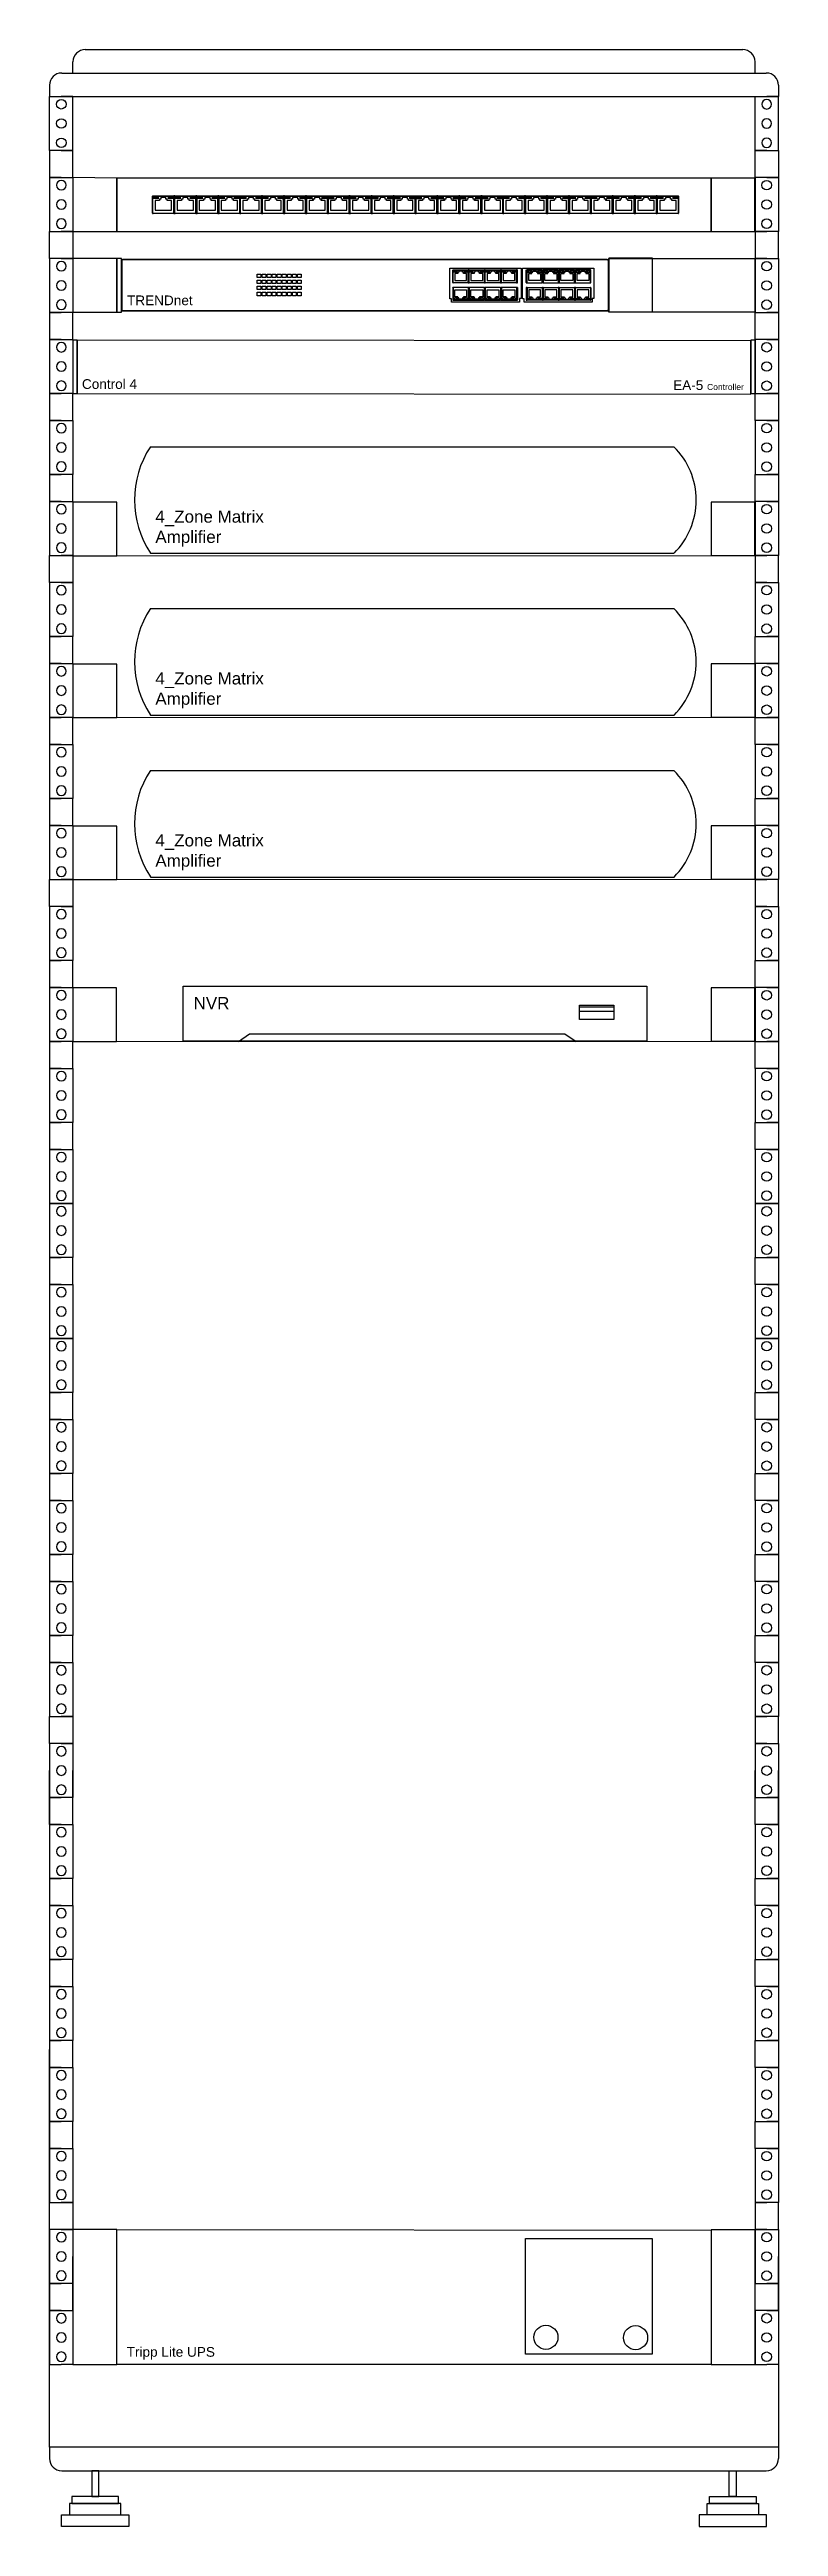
# Model space of a CAD drawing. Header units: inches. Extents: x 29 to 2254, y 8 to 2046.
# Drawn here: x 72 to 672, y 8 to 2046 of the extents above; entities that cross this region are included whole.
import ezdxf

# ---------------------------------------------------------------- set-up
doc = ezdxf.new("R2010")
doc.units = ezdxf.units.IN
doc.header["$MEASUREMENT"] = 0
doc.styles.get("Standard").update_dxf_attribs({"font": 'arial.ttf'})

msp = doc.modelspace()

# ---------------------------------------------------------------- texts
at = {"color": 0, "attachment_point": 1}
for s, width, insert, char_height in [('TRENDnet', 33.465, (136, 1844), 8), ('Control 4', 60.602, (98.9, 1775.1), 8), ('EA-5 {\\H0.625x;Controller}', 60.602, (585.5, 1774.2), 8), ('4_Zone Matrix Amplifier', 125.897, (159.3, 1667), 10), ('4_Zone Matrix Amplifier', 125.897, (159.3, 1533.8), 10), ('4_Zone Matrix Amplifier', 125.897, (159.3, 1400.5), 10), ('NVR', 125.897, (190.8, 1266.5), 10), ('Tripp Lite UPS', 74.375, (135.7, 155.3), 8)]:
    msp.add_mtext_dynamic_manual_height_columns(s, width=width, gutter_width=1, heights=[0], dxfattribs=dict(at, insert=insert, char_height=char_height))

# ---------------------------------------------------------------- blocks, each defined once
blk = doc.blocks.new('1u')
at = {"color": 1}
for p, q in [((997921.6, 50907.8), (997912, 50907.8)), ((997912, 50907.8), (997912, 50863.3)), ((997921.6, 50907.8), (997931.3, 50907.8)), ((997931.3, 50907.8), (997931.3, 50863.3)), ((997912, 50863.3), (997921.6, 50863.3)), ((997931.3, 50863.3), (997921.6, 50863.3)), ((997931.3, 50863.3), (997921.6, 50863.3))]:
    blk.add_line(p, q, dxfattribs=at)
for centre in [(997921.6, 50901.4), (997921.6, 50885.5), (997921.6, 50869.7)]:
    blk.add_circle(centre, 3.93, dxfattribs=at)
blk = doc.blocks.new('net 1u')
for p, q in [((997524.9, 52136.9), (997528, 52136.9)), ((997524.9, 52134), (997524.9, 52136.9)), ((997528, 52134), (997524.9, 52134)), ((997528, 52136.9), (997528, 52134)), ((997529, 52136.9), (997532.1, 52136.9)), ((997529, 52134), (997529, 52136.9)), ((997532.1, 52134), (997529, 52134)), ((997532.1, 52136.9), (997532.1, 52134)), ((997533.2, 52136.9), (997536.3, 52136.9)), ((997533.2, 52134), (997533.2, 52136.9)), ((997536.3, 52134), (997533.2, 52134)), ((997536.3, 52136.9), (997536.3, 52134)), ((997537.3, 52136.9), (997540.4, 52136.9)), ((997537.3, 52134), (997537.3, 52136.9)), ((997540.4, 52134), (997537.3, 52134)), ((997540.4, 52136.9), (997540.4, 52134)), ((997541.5, 52136.9), (997544.6, 52136.9)), ((997541.5, 52134), (997541.5, 52136.9)), ((997544.6, 52134), (997541.5, 52134)), ((997544.6, 52136.9), (997544.6, 52134)), ((997545.6, 52136.9), (997548.7, 52136.9)), ((997545.6, 52134), (997545.6, 52136.9)), ((997548.7, 52134), (997545.6, 52134)), ((997548.7, 52136.9), (997548.7, 52134)), ((997549.8, 52136.9), (997552.9, 52136.9)), ((997549.8, 52134), (997549.8, 52136.9)), ((997552.9, 52134), (997549.8, 52134)), ((997552.9, 52136.9), (997552.9, 52134)), ((997553.9, 52136.9), (997557, 52136.9)), ((997553.9, 52134), (997553.9, 52136.9)), ((997557, 52134), (997553.9, 52134)), ((997557, 52136.9), (997557, 52134)), ((997558.1, 52136.9), (997561.2, 52136.9)), ((997558.1, 52134), (997558.1, 52136.9)), ((997561.2, 52134), (997558.1, 52134)), ((997561.2, 52136.9), (997561.2, 52134)), ((997685.9, 52129.9), (997685.9, 52140.1)), ((997686, 52129.9), (997686, 52140.1)), ((997686, 52129.9), (997686, 52140.1)), ((997686.2, 52140.3), (997698.7, 52140.3)), ((997686.2, 52129.9), (997686.2, 52140.1)), ((997686.2, 52140.1), (997698.7, 52140.1)), ((997686.7, 52139.6), (997686.7, 52138.6)), ((997686.7, 52139.6), (997689.6, 52139.6)), ((997686.7, 52139.6), (997689.5, 52139.6)), ((997689.5, 52138.6), (997686.7, 52138.6)), ((997689.6, 52138.6), (997686.7, 52138.6)), ((997687.4, 52139.6), (997687.4, 52138.6)), ((997687.6, 52137.4), (997687.6, 52131.7)), ((997690.1, 52137.4), (997687.6, 52137.4)), ((997688.8, 52138.6), (997688.8, 52139.6)), ((997689.6, 52138.6), (997689.6, 52139.6)), ((997690.1, 52138.4), (997690.1, 52137.4)), ((997690.9, 52138.4), (997690.1, 52138.4)), ((997690.9, 52139.2), (997690.9, 52138.4)), ((997694, 52139.2), (997690.9, 52139.2)), ((997694, 52138.4), (997694, 52139.2)), ((997694.8, 52138.4), (997694, 52138.4)), ((997694.8, 52137.4), (997694.8, 52138.4)), ((997697.3, 52137.4), (997694.8, 52137.4)), ((997695.3, 52139.6), (997695.3, 52138.6)), ((997695.3, 52139.6), (997698.2, 52139.6)), ((997698.2, 52138.6), (997695.3, 52138.6)), ((997695.4, 52139.6), (997698.2, 52139.6)), ((997698.2, 52138.6), (997695.4, 52138.6)), ((997696.1, 52139.6), (997696.1, 52138.6)), ((997697.3, 52131.7), (997697.3, 52137.4)), ((997697.5, 52138.6), (997697.5, 52139.6)), ((997698.2, 52138.6), (997698.2, 52139.6)), ((997699.3, 52140.3), (997698.7, 52140.3)), ((997698.7, 52129.9), (997698.7, 52140.1)), ((997698.9, 52140.1), (997698.9, 52129.9)), ((997699.1, 52129.9), (997699.1, 52140.1)), ((997699.3, 52129.9), (997699.3, 52140.1)), ((997699.3, 52129.9), (997699.3, 52140.1)), ((997699.4, 52129.9), (997699.4, 52140.1)), ((997699.4, 52140.1), (997712, 52140.1)), ((997699.5, 52140.3), (997711.9, 52140.3)), ((997699.9, 52139.6), (997699.9, 52138.6)), ((997699.9, 52139.6), (997702.8, 52139.6)), ((997702.8, 52138.6), (997699.9, 52138.6)), ((997700, 52139.6), (997702.8, 52139.6)), ((997702.8, 52138.6), (997700, 52138.6)), ((997700.7, 52139.6), (997700.7, 52138.6)), ((997700.8, 52137.4), (997700.8, 52131.7)), ((997703.4, 52137.4), (997700.8, 52137.4)), ((997702, 52138.6), (997702, 52139.6)), ((997702.8, 52138.6), (997702.8, 52139.6)), ((997703.4, 52138.4), (997703.4, 52137.4)), ((997704.2, 52138.4), (997703.4, 52138.4)), ((997704.2, 52139.2), (997704.2, 52138.4)), ((997707.2, 52139.2), (997704.2, 52139.2)), ((997707.2, 52138.4), (997707.2, 52139.2)), ((997708, 52138.4), (997707.2, 52138.4)), ((997708, 52137.4), (997708, 52138.4)), ((997710.6, 52137.4), (997708, 52137.4)), ((997708.6, 52139.6), (997708.6, 52138.6)), ((997708.6, 52139.6), (997711.5, 52139.6)), ((997708.6, 52139.6), (997711.5, 52139.6)), ((997711.5, 52138.6), (997708.6, 52138.6)), ((997711.5, 52138.6), (997708.6, 52138.6)), ((997709.4, 52139.6), (997709.4, 52138.6)), ((997710.6, 52131.7), (997710.6, 52137.4)), ((997710.7, 52138.6), (997710.7, 52139.6)), ((997711.5, 52138.6), (997711.5, 52139.6)), ((997712.6, 52140.3), (997711.9, 52140.3)), ((997712, 52129.9), (997712, 52140.1)), ((997712.1, 52140.1), (997712.1, 52129.9)), ((997712.4, 52129.9), (997712.4, 52140.1)), ((997712.6, 52129.9), (997712.6, 52140.1)), ((997712.6, 52129.9), (997712.6, 52140.1)), ((997712.7, 52140.3), (997725.2, 52140.3)), ((997712.7, 52129.9), (997712.7, 52140.1)), ((997712.7, 52140.1), (997725.2, 52140.1)), ((997713.2, 52139.6), (997713.2, 52138.6)), ((997713.2, 52139.6), (997716.1, 52139.6)), ((997713.2, 52139.6), (997716, 52139.6)), ((997716, 52138.6), (997713.2, 52138.6)), ((997716.1, 52138.6), (997713.2, 52138.6)), ((997713.9, 52139.6), (997713.9, 52138.6)), ((997714.1, 52137.4), (997714.1, 52131.7)), ((997716.6, 52137.4), (997714.1, 52137.4)), ((997715.3, 52138.6), (997715.3, 52139.6)), ((997716.1, 52138.6), (997716.1, 52139.6)), ((997716.6, 52138.4), (997716.6, 52137.4)), ((997717.4, 52138.4), (997716.6, 52138.4)), ((997717.4, 52139.2), (997717.4, 52138.4)), ((997720.5, 52139.2), (997717.4, 52139.2)), ((997720.5, 52138.4), (997720.5, 52139.2)), ((997721.3, 52138.4), (997720.5, 52138.4)), ((997721.3, 52137.4), (997721.3, 52138.4)), ((997723.8, 52137.4), (997721.3, 52137.4)), ((997721.9, 52139.6), (997721.9, 52138.6)), ((997721.9, 52139.6), (997724.7, 52139.6)), ((997721.9, 52139.6), (997724.7, 52139.6)), ((997724.7, 52138.6), (997721.9, 52138.6)), ((997724.7, 52138.6), (997721.9, 52138.6)), ((997722.6, 52139.6), (997722.6, 52138.6)), ((997723.8, 52131.7), (997723.8, 52137.4)), ((997724, 52138.6), (997724, 52139.6)), ((997724.7, 52138.6), (997724.7, 52139.6)), ((997725.9, 52140.3), (997725.2, 52140.3)), ((997725.2, 52129.9), (997725.2, 52140.1)), ((997725.4, 52140.1), (997725.4, 52129.9)), ((997725.7, 52129.9), (997725.7, 52140.1)), ((997725.8, 52129.9), (997725.8, 52140.1)), ((997725.8, 52129.9), (997725.8, 52140.1)), ((997726, 52140.3), (997738.4, 52140.3)), ((997726, 52129.9), (997726, 52140.1)), ((997726, 52140.1), (997738.5, 52140.1)), ((997726.4, 52139.6), (997726.4, 52138.6)), ((997726.4, 52139.6), (997729.3, 52139.6)), ((997729.3, 52138.6), (997726.4, 52138.6)), ((997726.5, 52139.6), (997729.3, 52139.6)), ((997729.3, 52138.6), (997726.5, 52138.6)), ((997727.2, 52139.6), (997727.2, 52138.6)), ((997727.3, 52137.4), (997727.3, 52131.7)), ((997729.9, 52137.4), (997727.3, 52137.4)), ((997728.6, 52138.6), (997728.6, 52139.6)), ((997729.3, 52138.6), (997729.3, 52139.6)), ((997729.9, 52138.4), (997729.9, 52137.4)), ((997730.7, 52138.4), (997729.9, 52138.4)), ((997730.7, 52139.2), (997730.7, 52138.4)), ((997733.8, 52139.2), (997730.7, 52139.2)), ((997733.8, 52138.4), (997733.8, 52139.2)), ((997734.5, 52138.4), (997733.8, 52138.4)), ((997734.5, 52137.4), (997734.5, 52138.4)), ((997737.1, 52137.4), (997734.5, 52137.4)), ((997735.1, 52139.6), (997735.1, 52138.6)), ((997735.1, 52139.6), (997738, 52139.6)), ((997738, 52138.6), (997735.1, 52138.6)), ((997735.2, 52139.6), (997738, 52139.6)), ((997738, 52138.6), (997735.2, 52138.6)), ((997735.9, 52139.6), (997735.9, 52138.6)), ((997737.1, 52131.7), (997737.1, 52137.4)), ((997737.2, 52138.6), (997737.2, 52139.6)), ((997738, 52138.6), (997738, 52139.6)), ((997739.1, 52140.3), (997738.4, 52140.3)), ((997738.5, 52129.9), (997738.5, 52140.1)), ((997738.6, 52140.1), (997738.6, 52129.9)), ((997738.9, 52129.9), (997738.9, 52140.1)), ((997739.1, 52129.9), (997739.1, 52140.1)), ((997746.3, 52129.9), (997746.3, 52140.1)), ((997746.4, 52140.3), (997747.1, 52140.3)), ((997746.5, 52129.9), (997746.5, 52140.1)), ((997746.5, 52129.9), (997746.5, 52140.1)), ((997746.6, 52129.9), (997746.6, 52140.1)), ((997746.9, 52140.1), (997746.9, 52129.9)), ((997759.5, 52140.3), (997747.1, 52140.3)), ((997747.1, 52129.9), (997747.1, 52140.1)), ((997759.6, 52140.1), (997747.1, 52140.1)), ((997747.5, 52138.6), (997747.5, 52139.6)), ((997750.4, 52139.6), (997747.5, 52139.6)), ((997747.5, 52138.6), (997750.4, 52138.6)), ((997750.4, 52139.6), (997747.6, 52139.6)), ((997747.6, 52138.6), (997750.4, 52138.6)), ((997748.3, 52138.6), (997748.3, 52139.6)), ((997748.5, 52131.7), (997748.5, 52137.4)), ((997748.5, 52137.4), (997751, 52137.4)), ((997749.7, 52139.6), (997749.7, 52138.6)), ((997750.4, 52139.6), (997750.4, 52138.6)), ((997751, 52137.4), (997751, 52138.4)), ((997751, 52138.4), (997751.8, 52138.4)), ((997751.8, 52138.4), (997751.8, 52139.2)), ((997751.8, 52139.2), (997754.9, 52139.2)), ((997754.9, 52139.2), (997754.9, 52138.4)), ((997754.9, 52138.4), (997755.6, 52138.4)), ((997755.6, 52138.4), (997755.6, 52137.4)), ((997755.6, 52137.4), (997758.2, 52137.4)), ((997756.2, 52138.6), (997756.2, 52139.6)), ((997759.1, 52139.6), (997756.2, 52139.6)), ((997756.2, 52138.6), (997759.1, 52138.6)), ((997759.1, 52139.6), (997756.3, 52139.6)), ((997756.3, 52138.6), (997759.1, 52138.6)), ((997757, 52138.6), (997757, 52139.6)), ((997758.2, 52137.4), (997758.2, 52131.7)), ((997758.3, 52139.6), (997758.3, 52138.6)), ((997759.1, 52139.6), (997759.1, 52138.6)), ((997759.6, 52129.9), (997759.6, 52140.1)), ((997759.7, 52140.3), (997760.4, 52140.3)), ((997759.7, 52129.9), (997759.7, 52140.1)), ((997759.7, 52129.9), (997759.7, 52140.1)), ((997759.9, 52129.9), (997759.9, 52140.1)), ((997760.2, 52140.1), (997760.2, 52129.9)), ((997760.3, 52129.9), (997760.3, 52140.1)), ((997772.9, 52140.1), (997760.3, 52140.1)), ((997772.8, 52140.3), (997760.4, 52140.3)), ((997760.8, 52138.6), (997760.8, 52139.6)), ((997763.7, 52139.6), (997760.8, 52139.6)), ((997763.7, 52139.6), (997760.8, 52139.6)), ((997760.8, 52138.6), (997763.7, 52138.6)), ((997760.8, 52138.6), (997763.7, 52138.6)), ((997761.6, 52138.6), (997761.6, 52139.6)), ((997761.7, 52131.7), (997761.7, 52137.4)), ((997761.7, 52137.4), (997764.3, 52137.4)), ((997762.9, 52139.6), (997762.9, 52138.6)), ((997763.7, 52139.6), (997763.7, 52138.6)), ((997764.3, 52137.4), (997764.3, 52138.4)), ((997764.3, 52138.4), (997765, 52138.4)), ((997765, 52138.4), (997765, 52139.2)), ((997765, 52139.2), (997768.1, 52139.2)), ((997768.1, 52139.2), (997768.1, 52138.4)), ((997768.1, 52138.4), (997768.9, 52138.4)), ((997768.9, 52138.4), (997768.9, 52137.4)), ((997768.9, 52137.4), (997771.5, 52137.4)), ((997769.5, 52138.6), (997769.5, 52139.6)), ((997772.4, 52139.6), (997769.5, 52139.6)), ((997772.3, 52139.6), (997769.5, 52139.6)), ((997769.5, 52138.6), (997772.3, 52138.6)), ((997769.5, 52138.6), (997772.4, 52138.6)), ((997770.3, 52138.6), (997770.3, 52139.6)), ((997771.5, 52137.4), (997771.5, 52131.7)), ((997771.6, 52139.6), (997771.6, 52138.6)), ((997772.4, 52139.6), (997772.4, 52138.6)), ((997772.9, 52129.9), (997772.9, 52140.1)), ((997773, 52140.3), (997773.6, 52140.3)), ((997773, 52129.9), (997773, 52140.1)), ((997773, 52129.9), (997773, 52140.1)), ((997773.1, 52129.9), (997773.1, 52140.1)), ((997773.4, 52140.1), (997773.4, 52129.9)), ((997786.1, 52140.3), (997773.6, 52140.3)), ((997773.6, 52129.9), (997773.6, 52140.1)), ((997786.1, 52140.1), (997773.6, 52140.1)), ((997774.1, 52138.6), (997774.1, 52139.6)), ((997777, 52139.6), (997774.1, 52139.6)), ((997776.9, 52139.6), (997774.1, 52139.6)), ((997774.1, 52138.6), (997776.9, 52138.6)), ((997774.1, 52138.6), (997777, 52138.6)), ((997774.8, 52138.6), (997774.8, 52139.6)), ((997775, 52131.7), (997775, 52137.4)), ((997775, 52137.4), (997777.5, 52137.4)), ((997776.2, 52139.6), (997776.2, 52138.6)), ((997777, 52139.6), (997777, 52138.6)), ((997777.5, 52137.4), (997777.5, 52138.4)), ((997777.5, 52138.4), (997778.3, 52138.4)), ((997778.3, 52138.4), (997778.3, 52139.2)), ((997778.3, 52139.2), (997781.4, 52139.2)), ((997781.4, 52139.2), (997781.4, 52138.4)), ((997781.4, 52138.4), (997782.2, 52138.4)), ((997782.2, 52138.4), (997782.2, 52137.4)), ((997782.2, 52137.4), (997784.7, 52137.4)), ((997782.7, 52138.6), (997782.7, 52139.6)), ((997785.6, 52139.6), (997782.7, 52139.6)), ((997782.7, 52138.6), (997785.6, 52138.6)), ((997785.6, 52139.6), (997782.8, 52139.6)), ((997782.8, 52138.6), (997785.6, 52138.6)), ((997783.5, 52138.6), (997783.5, 52139.6)), ((997784.7, 52137.4), (997784.7, 52131.7)), ((997784.9, 52139.6), (997784.9, 52138.6)), ((997785.6, 52139.6), (997785.6, 52138.6)), ((997786.1, 52129.9), (997786.1, 52140.1)), ((997786.2, 52140.3), (997786.9, 52140.3)), ((997786.3, 52129.9), (997786.3, 52140.1)), ((997786.3, 52129.9), (997786.3, 52140.1)), ((997786.4, 52129.9), (997786.4, 52140.1)), ((997786.7, 52140.1), (997786.7, 52129.9)), ((997786.8, 52129.9), (997786.8, 52140.1)), ((997799.4, 52140.1), (997786.8, 52140.1)), ((997799.3, 52140.3), (997786.9, 52140.3)), ((997787.3, 52138.6), (997787.3, 52139.6)), ((997790.2, 52139.6), (997787.3, 52139.6)), ((997787.3, 52138.6), (997790.2, 52138.6)), ((997790.2, 52139.6), (997787.4, 52139.6)), ((997787.4, 52138.6), (997790.2, 52138.6)), ((997788.1, 52138.6), (997788.1, 52139.6)), ((997788.2, 52131.7), (997788.2, 52137.4)), ((997788.2, 52137.4), (997790.8, 52137.4)), ((997789.4, 52139.6), (997789.4, 52138.6)), ((997790.2, 52139.6), (997790.2, 52138.6)), ((997790.8, 52137.4), (997790.8, 52138.4)), ((997790.8, 52138.4), (997791.6, 52138.4)), ((997791.6, 52138.4), (997791.6, 52139.2)), ((997791.6, 52139.2), (997794.6, 52139.2)), ((997794.6, 52139.2), (997794.6, 52138.4)), ((997794.6, 52138.4), (997795.4, 52138.4)), ((997795.4, 52138.4), (997795.4, 52137.4)), ((997795.4, 52137.4), (997798, 52137.4)), ((997796, 52138.6), (997796, 52139.6)), ((997798.9, 52139.6), (997796, 52139.6)), ((997798.9, 52139.6), (997796, 52139.6)), ((997796, 52138.6), (997798.9, 52138.6)), ((997796, 52138.6), (997798.9, 52138.6)), ((997796.8, 52138.6), (997796.8, 52139.6)), ((997798, 52137.4), (997798, 52131.7)), ((997798.1, 52139.6), (997798.1, 52138.6)), ((997798.9, 52139.6), (997798.9, 52138.6)), ((997799.4, 52129.9), (997799.4, 52140.1)), ((997799.5, 52129.9), (997799.5, 52140.1)), ((997814.2, 52147.8), (997814.2, 52107.7)), ((997524.9, 52132), (997528, 52132)), ((997524.9, 52129.1), (997524.9, 52132)), ((997528, 52129.1), (997524.9, 52129.1)), ((997524.9, 52127.1), (997528, 52127.1)), ((997524.9, 52124.2), (997524.9, 52127.1)), ((997528, 52124.2), (997524.9, 52124.2)), ((997524.9, 52122), (997528, 52122)), ((997524.9, 52119.1), (997524.9, 52122)), ((997528, 52119.1), (997524.9, 52119.1)), ((997528, 52132), (997528, 52129.1)), ((997528, 52127.1), (997528, 52124.2)), ((997528, 52122), (997528, 52119.1)), ((997529, 52132), (997532.1, 52132)), ((997529, 52129.1), (997529, 52132)), ((997532.1, 52129.1), (997529, 52129.1)), ((997529, 52127.1), (997532.1, 52127.1)), ((997529, 52124.2), (997529, 52127.1)), ((997532.1, 52124.2), (997529, 52124.2)), ((997529, 52122), (997532.1, 52122)), ((997529, 52119.1), (997529, 52122)), ((997532.1, 52119.1), (997529, 52119.1)), ((997532.1, 52132), (997532.1, 52129.1)), ((997532.1, 52127.1), (997532.1, 52124.2)), ((997532.1, 52122), (997532.1, 52119.1)), ((997533.2, 52132), (997536.3, 52132)), ((997533.2, 52129.1), (997533.2, 52132)), ((997536.3, 52129.1), (997533.2, 52129.1)), ((997533.2, 52127.1), (997536.3, 52127.1)), ((997533.2, 52124.2), (997533.2, 52127.1)), ((997536.3, 52124.2), (997533.2, 52124.2)), ((997533.2, 52122), (997536.3, 52122)), ((997533.2, 52119.1), (997533.2, 52122)), ((997536.3, 52119.1), (997533.2, 52119.1)), ((997536.3, 52132), (997536.3, 52129.1)), ((997536.3, 52127.1), (997536.3, 52124.2)), ((997536.3, 52122), (997536.3, 52119.1)), ((997537.3, 52132), (997540.4, 52132)), ((997537.3, 52129.1), (997537.3, 52132)), ((997540.4, 52129.1), (997537.3, 52129.1)), ((997537.3, 52127.1), (997540.4, 52127.1)), ((997537.3, 52124.2), (997537.3, 52127.1)), ((997540.4, 52124.2), (997537.3, 52124.2)), ((997537.3, 52122), (997540.4, 52122)), ((997537.3, 52119.1), (997537.3, 52122)), ((997540.4, 52119.1), (997537.3, 52119.1)), ((997540.4, 52132), (997540.4, 52129.1)), ((997540.4, 52127.1), (997540.4, 52124.2)), ((997540.4, 52122), (997540.4, 52119.1)), ((997541.5, 52132), (997544.6, 52132)), ((997541.5, 52129.1), (997541.5, 52132)), ((997544.6, 52129.1), (997541.5, 52129.1)), ((997541.5, 52127.1), (997544.6, 52127.1)), ((997541.5, 52124.2), (997541.5, 52127.1)), ((997544.6, 52124.2), (997541.5, 52124.2)), ((997541.5, 52122), (997544.6, 52122)), ((997541.5, 52119.1), (997541.5, 52122)), ((997544.6, 52119.1), (997541.5, 52119.1)), ((997544.6, 52132), (997544.6, 52129.1)), ((997544.6, 52127.1), (997544.6, 52124.2)), ((997544.6, 52122), (997544.6, 52119.1)), ((997545.6, 52132), (997548.7, 52132)), ((997545.6, 52129.1), (997545.6, 52132)), ((997548.7, 52129.1), (997545.6, 52129.1)), ((997545.6, 52127.1), (997548.7, 52127.1)), ((997545.6, 52124.2), (997545.6, 52127.1)), ((997548.7, 52124.2), (997545.6, 52124.2)), ((997545.6, 52122), (997548.7, 52122)), ((997545.6, 52119.1), (997545.6, 52122)), ((997548.7, 52119.1), (997545.6, 52119.1)), ((997548.7, 52132), (997548.7, 52129.1)), ((997548.7, 52127.1), (997548.7, 52124.2)), ((997548.7, 52122), (997548.7, 52119.1)), ((997549.8, 52132), (997552.9, 52132)), ((997549.8, 52129.1), (997549.8, 52132)), ((997552.9, 52129.1), (997549.8, 52129.1)), ((997549.8, 52127.1), (997552.9, 52127.1)), ((997549.8, 52124.2), (997549.8, 52127.1)), ((997552.9, 52124.2), (997549.8, 52124.2)), ((997549.8, 52122), (997552.9, 52122)), ((997549.8, 52119.1), (997549.8, 52122)), ((997552.9, 52119.1), (997549.8, 52119.1)), ((997552.9, 52132), (997552.9, 52129.1)), ((997552.9, 52127.1), (997552.9, 52124.2)), ((997552.9, 52122), (997552.9, 52119.1)), ((997553.9, 52132), (997557, 52132)), ((997553.9, 52129.1), (997553.9, 52132)), ((997557, 52129.1), (997553.9, 52129.1)), ((997553.9, 52127.1), (997557, 52127.1)), ((997553.9, 52124.2), (997553.9, 52127.1)), ((997557, 52124.2), (997553.9, 52124.2)), ((997553.9, 52122), (997557, 52122)), ((997553.9, 52119.1), (997553.9, 52122)), ((997557, 52119.1), (997553.9, 52119.1)), ((997557, 52132), (997557, 52129.1)), ((997557, 52127.1), (997557, 52124.2)), ((997557, 52122), (997557, 52119.1)), ((997558.1, 52132), (997561.2, 52132)), ((997558.1, 52129.1), (997558.1, 52132)), ((997561.2, 52129.1), (997558.1, 52129.1)), ((997558.1, 52127.1), (997561.2, 52127.1)), ((997558.1, 52124.2), (997558.1, 52127.1)), ((997561.2, 52124.2), (997558.1, 52124.2)), ((997558.1, 52122), (997561.2, 52122)), ((997558.1, 52119.1), (997558.1, 52122)), ((997561.2, 52119.1), (997558.1, 52119.1)), ((997561.2, 52132), (997561.2, 52129.1)), ((997561.2, 52127.1), (997561.2, 52124.2)), ((997561.2, 52122), (997561.2, 52119.1)), ((997685.9, 52125.7), (997685.9, 52115.6)), ((997686, 52125.8), (997686, 52115.6)), ((997686, 52125.7), (997686, 52115.6)), ((997698.7, 52129.7), (997686.2, 52129.7)), ((997698.7, 52125.9), (997686.2, 52125.9)), ((997686.2, 52125.8), (997686.2, 52115.6)), ((997686.2, 52115.6), (997698.7, 52115.6)), ((997686.2, 52115.4), (997698.7, 52115.4)), ((997686.7, 52116.1), (997686.7, 52117.1)), ((997689.5, 52117.1), (997686.7, 52117.1)), ((997689.6, 52117.1), (997686.7, 52117.1)), ((997686.7, 52116.1), (997689.6, 52116.1)), ((997686.7, 52116), (997689.5, 52116)), ((997687.4, 52116), (997687.4, 52117.1)), ((997687.6, 52131.7), (997697.3, 52131.7)), ((997687.6, 52118.3), (997687.6, 52124)), ((997687.6, 52124), (997697.3, 52124)), ((997690.1, 52118.3), (997687.6, 52118.3)), ((997688.8, 52117.1), (997688.8, 52116)), ((997689.6, 52117.1), (997689.6, 52116.1)), ((997690.1, 52117.3), (997690.1, 52118.3)), ((997690.9, 52117.3), (997690.1, 52117.3)), ((997690.9, 52116.4), (997690.9, 52117.3)), ((997694, 52116.4), (997690.9, 52116.4)), ((997694, 52117.3), (997694, 52116.4)), ((997694.8, 52117.3), (997694, 52117.3)), ((997694.8, 52118.3), (997694.8, 52117.3)), ((997697.3, 52118.3), (997694.8, 52118.3)), ((997695.3, 52116.1), (997695.3, 52117.1)), ((997698.2, 52117.1), (997695.3, 52117.1)), ((997695.3, 52116.1), (997698.2, 52116.1)), ((997698.2, 52117.1), (997695.4, 52117.1)), ((997695.4, 52116), (997698.2, 52116)), ((997696.1, 52116), (997696.1, 52117.1)), ((997697.3, 52124), (997697.3, 52118.3)), ((997697.5, 52117.1), (997697.5, 52116)), ((997698.2, 52117.1), (997698.2, 52116.1)), ((997698.7, 52129.7), (997699.3, 52129.7)), ((997698.7, 52125.9), (997699.3, 52125.9)), ((997698.7, 52125.8), (997698.7, 52115.6)), ((997699.3, 52115.4), (997698.7, 52115.4)), ((997698.9, 52115.6), (997698.9, 52125.7)), ((997699.1, 52125.7), (997699.1, 52115.6)), ((997699.3, 52125.8), (997699.3, 52115.6)), ((997699.3, 52125.7), (997699.3, 52115.6)), ((997699.4, 52125.8), (997699.4, 52115.6)), ((997699.4, 52115.6), (997712, 52115.6)), ((997711.9, 52129.7), (997699.5, 52129.7)), ((997711.9, 52125.9), (997699.5, 52125.9)), ((997699.5, 52115.4), (997711.9, 52115.4)), ((997699.9, 52116.1), (997699.9, 52117.1)), ((997702.8, 52117.1), (997699.9, 52117.1)), ((997699.9, 52116.1), (997702.8, 52116.1)), ((997702.8, 52117.1), (997700, 52117.1)), ((997700, 52116), (997702.8, 52116)), ((997700.7, 52116), (997700.7, 52117.1)), ((997700.8, 52131.7), (997710.6, 52131.7)), ((997700.8, 52118.3), (997700.8, 52124)), ((997700.8, 52124), (997710.6, 52124)), ((997703.4, 52118.3), (997700.8, 52118.3)), ((997702, 52117.1), (997702, 52116)), ((997702.8, 52117.1), (997702.8, 52116.1)), ((997703.4, 52117.3), (997703.4, 52118.3)), ((997704.2, 52117.3), (997703.4, 52117.3)), ((997704.2, 52116.4), (997704.2, 52117.3)), ((997707.2, 52116.4), (997704.2, 52116.4)), ((997707.2, 52117.3), (997707.2, 52116.4)), ((997708, 52117.3), (997707.2, 52117.3)), ((997708, 52118.3), (997708, 52117.3)), ((997710.6, 52118.3), (997708, 52118.3)), ((997708.6, 52116.1), (997708.6, 52117.1)), ((997711.5, 52117.1), (997708.6, 52117.1)), ((997711.5, 52117.1), (997708.6, 52117.1)), ((997708.6, 52116.1), (997711.5, 52116.1)), ((997708.6, 52116), (997711.5, 52116)), ((997709.4, 52116), (997709.4, 52117.1)), ((997710.6, 52124), (997710.6, 52118.3)), ((997710.7, 52117.1), (997710.7, 52116)), ((997711.5, 52117.1), (997711.5, 52116.1)), ((997711.9, 52129.7), (997712.6, 52129.7)), ((997711.9, 52125.9), (997712.6, 52125.9)), ((997712.6, 52115.4), (997711.9, 52115.4)), ((997712, 52125.8), (997712, 52115.6)), ((997712.1, 52115.6), (997712.1, 52125.7)), ((997712.4, 52125.7), (997712.4, 52115.6)), ((997712.6, 52125.8), (997712.6, 52115.6)), ((997712.6, 52125.7), (997712.6, 52115.6)), ((997725.2, 52129.7), (997712.7, 52129.7)), ((997725.2, 52125.9), (997712.7, 52125.9)), ((997712.7, 52125.8), (997712.7, 52115.6)), ((997712.7, 52115.6), (997725.2, 52115.6)), ((997712.7, 52115.4), (997725.2, 52115.4)), ((997713.2, 52116.1), (997713.2, 52117.1)), ((997716, 52117.1), (997713.2, 52117.1)), ((997716.1, 52117.1), (997713.2, 52117.1)), ((997713.2, 52116.1), (997716.1, 52116.1)), ((997713.2, 52116), (997716, 52116)), ((997713.9, 52116), (997713.9, 52117.1)), ((997714.1, 52131.7), (997723.8, 52131.7)), ((997714.1, 52118.3), (997714.1, 52124)), ((997714.1, 52124), (997723.8, 52124)), ((997716.6, 52118.3), (997714.1, 52118.3)), ((997715.3, 52117.1), (997715.3, 52116)), ((997716.1, 52117.1), (997716.1, 52116.1)), ((997716.6, 52117.3), (997716.6, 52118.3)), ((997717.4, 52117.3), (997716.6, 52117.3)), ((997717.4, 52116.4), (997717.4, 52117.3)), ((997720.5, 52116.4), (997717.4, 52116.4)), ((997720.5, 52117.3), (997720.5, 52116.4)), ((997721.3, 52117.3), (997720.5, 52117.3)), ((997721.3, 52118.3), (997721.3, 52117.3)), ((997723.8, 52118.3), (997721.3, 52118.3)), ((997721.9, 52116.1), (997721.9, 52117.1)), ((997724.7, 52117.1), (997721.9, 52117.1)), ((997724.7, 52117.1), (997721.9, 52117.1)), ((997721.9, 52116.1), (997724.7, 52116.1)), ((997721.9, 52116), (997724.7, 52116)), ((997722.6, 52116), (997722.6, 52117.1)), ((997723.8, 52124), (997723.8, 52118.3)), ((997724, 52117.1), (997724, 52116)), ((997724.7, 52117.1), (997724.7, 52116.1)), ((997725.2, 52129.7), (997725.9, 52129.7)), ((997725.2, 52125.9), (997725.9, 52125.9)), ((997725.2, 52125.8), (997725.2, 52115.6)), ((997725.9, 52115.4), (997725.2, 52115.4)), ((997725.4, 52115.6), (997725.4, 52125.7)), ((997725.7, 52125.7), (997725.7, 52115.6)), ((997725.8, 52125.8), (997725.8, 52115.6)), ((997725.8, 52125.7), (997725.8, 52115.6)), ((997738.4, 52129.7), (997726, 52129.7)), ((997738.4, 52125.9), (997726, 52125.9)), ((997726, 52125.8), (997726, 52115.6)), ((997726, 52115.6), (997738.5, 52115.6)), ((997726, 52115.4), (997738.4, 52115.4)), ((997726.4, 52116.1), (997726.4, 52117.1)), ((997729.3, 52117.1), (997726.4, 52117.1)), ((997726.4, 52116.1), (997729.3, 52116.1)), ((997729.3, 52117.1), (997726.5, 52117.1)), ((997726.5, 52116), (997729.3, 52116)), ((997727.2, 52116), (997727.2, 52117.1)), ((997727.3, 52131.7), (997737.1, 52131.7)), ((997727.3, 52118.3), (997727.3, 52124)), ((997727.3, 52124), (997737.1, 52124)), ((997729.9, 52118.3), (997727.3, 52118.3)), ((997728.6, 52117.1), (997728.6, 52116)), ((997729.3, 52117.1), (997729.3, 52116.1)), ((997729.9, 52117.3), (997729.9, 52118.3)), ((997730.7, 52117.3), (997729.9, 52117.3)), ((997730.7, 52116.4), (997730.7, 52117.3)), ((997733.8, 52116.4), (997730.7, 52116.4)), ((997733.8, 52117.3), (997733.8, 52116.4)), ((997734.5, 52117.3), (997733.8, 52117.3)), ((997734.5, 52118.3), (997734.5, 52117.3)), ((997737.1, 52118.3), (997734.5, 52118.3)), ((997735.1, 52116.1), (997735.1, 52117.1)), ((997738, 52117.1), (997735.1, 52117.1)), ((997735.1, 52116.1), (997738, 52116.1)), ((997738, 52117.1), (997735.2, 52117.1)), ((997735.2, 52116), (997738, 52116)), ((997735.9, 52116), (997735.9, 52117.1)), ((997737.1, 52124), (997737.1, 52118.3)), ((997737.2, 52117.1), (997737.2, 52116)), ((997738, 52117.1), (997738, 52116.1)), ((997738.4, 52129.7), (997739.1, 52129.7)), ((997738.4, 52125.9), (997739.1, 52125.9)), ((997739.1, 52115.4), (997738.4, 52115.4)), ((997738.5, 52125.8), (997738.5, 52115.6)), ((997738.6, 52115.6), (997738.6, 52125.7)), ((997738.9, 52125.7), (997738.9, 52115.6)), ((997739.1, 52125.8), (997739.1, 52115.6)), ((997746.3, 52125.8), (997746.3, 52115.6)), ((997747.1, 52129.7), (997746.4, 52129.7)), ((997747.1, 52125.9), (997746.4, 52125.9)), ((997746.4, 52115.4), (997747.1, 52115.4)), ((997746.5, 52125.8), (997746.5, 52115.6)), ((997746.5, 52125.7), (997746.5, 52115.6)), ((997746.6, 52125.7), (997746.6, 52115.6)), ((997746.9, 52115.6), (997746.9, 52125.7)), ((997747.1, 52129.7), (997759.5, 52129.7)), ((997747.1, 52125.9), (997759.5, 52125.9)), ((997747.1, 52125.8), (997747.1, 52115.6)), ((997759.6, 52115.6), (997747.1, 52115.6)), ((997759.5, 52115.4), (997747.1, 52115.4)), ((997747.5, 52117.1), (997747.5, 52116.1)), ((997747.5, 52117.1), (997750.4, 52117.1)), ((997750.4, 52116.1), (997747.5, 52116.1)), ((997747.6, 52117.1), (997750.4, 52117.1)), ((997750.4, 52116), (997747.6, 52116)), ((997748.3, 52117.1), (997748.3, 52116)), ((997758.2, 52131.7), (997748.5, 52131.7)), ((997748.5, 52124), (997748.5, 52118.3)), ((997758.2, 52124), (997748.5, 52124)), ((997748.5, 52118.3), (997751, 52118.3)), ((997749.7, 52116), (997749.7, 52117.1)), ((997750.4, 52116.1), (997750.4, 52117.1)), ((997751, 52118.3), (997751, 52117.3)), ((997751, 52117.3), (997751.8, 52117.3)), ((997751.8, 52117.3), (997751.8, 52116.4)), ((997751.8, 52116.4), (997754.9, 52116.4)), ((997754.9, 52116.4), (997754.9, 52117.3)), ((997754.9, 52117.3), (997755.6, 52117.3)), ((997755.6, 52117.3), (997755.6, 52118.3)), ((997755.6, 52118.3), (997758.2, 52118.3)), ((997756.2, 52117.1), (997756.2, 52116.1)), ((997756.2, 52117.1), (997759.1, 52117.1)), ((997759.1, 52116.1), (997756.2, 52116.1)), ((997756.3, 52117.1), (997759.1, 52117.1)), ((997759.1, 52116), (997756.3, 52116)), ((997757, 52117.1), (997757, 52116)), ((997758.2, 52118.3), (997758.2, 52124)), ((997758.3, 52116), (997758.3, 52117.1)), ((997759.1, 52116.1), (997759.1, 52117.1)), ((997759.6, 52125.8), (997759.6, 52115.6)), ((997760.4, 52129.7), (997759.7, 52129.7)), ((997760.4, 52125.9), (997759.7, 52125.9)), ((997759.7, 52125.8), (997759.7, 52115.6)), ((997759.7, 52125.7), (997759.7, 52115.6)), ((997759.7, 52115.4), (997760.4, 52115.4)), ((997759.9, 52125.7), (997759.9, 52115.6)), ((997760.2, 52115.6), (997760.2, 52125.7)), ((997760.3, 52125.8), (997760.3, 52115.6)), ((997772.9, 52115.6), (997760.3, 52115.6)), ((997760.4, 52129.7), (997772.8, 52129.7)), ((997760.4, 52125.9), (997772.8, 52125.9)), ((997772.8, 52115.4), (997760.4, 52115.4)), ((997760.8, 52117.1), (997760.8, 52116.1)), ((997760.8, 52117.1), (997763.7, 52117.1)), ((997760.8, 52117.1), (997763.7, 52117.1)), ((997763.7, 52116.1), (997760.8, 52116.1)), ((997763.7, 52116), (997760.8, 52116)), ((997761.6, 52117.1), (997761.6, 52116)), ((997771.5, 52131.7), (997761.7, 52131.7)), ((997761.7, 52124), (997761.7, 52118.3)), ((997771.5, 52124), (997761.7, 52124)), ((997761.7, 52118.3), (997764.3, 52118.3)), ((997762.9, 52116), (997762.9, 52117.1)), ((997763.7, 52116.1), (997763.7, 52117.1)), ((997764.3, 52118.3), (997764.3, 52117.3)), ((997764.3, 52117.3), (997765, 52117.3)), ((997765, 52117.3), (997765, 52116.4)), ((997765, 52116.4), (997768.1, 52116.4)), ((997768.1, 52116.4), (997768.1, 52117.3)), ((997768.1, 52117.3), (997768.9, 52117.3)), ((997768.9, 52117.3), (997768.9, 52118.3)), ((997768.9, 52118.3), (997771.5, 52118.3)), ((997769.5, 52117.1), (997769.5, 52116.1)), ((997769.5, 52117.1), (997772.3, 52117.1)), ((997769.5, 52117.1), (997772.4, 52117.1)), ((997772.4, 52116.1), (997769.5, 52116.1)), ((997772.3, 52116), (997769.5, 52116)), ((997770.3, 52117.1), (997770.3, 52116)), ((997771.5, 52118.3), (997771.5, 52124)), ((997771.6, 52116), (997771.6, 52117.1)), ((997772.4, 52116.1), (997772.4, 52117.1)), ((997772.9, 52125.8), (997772.9, 52115.6)), ((997773.6, 52129.7), (997773, 52129.7)), ((997773.6, 52125.9), (997773, 52125.9)), ((997773, 52125.8), (997773, 52115.6)), ((997773, 52125.7), (997773, 52115.6)), ((997773, 52115.4), (997773.6, 52115.4)), ((997773.1, 52125.7), (997773.1, 52115.6)), ((997773.4, 52115.6), (997773.4, 52125.7)), ((997773.6, 52129.7), (997786.1, 52129.7)), ((997773.6, 52125.9), (997786.1, 52125.9)), ((997773.6, 52125.8), (997773.6, 52115.6)), ((997786.1, 52115.6), (997773.6, 52115.6)), ((997786.1, 52115.4), (997773.6, 52115.4)), ((997774.1, 52117.1), (997774.1, 52116.1)), ((997774.1, 52117.1), (997776.9, 52117.1)), ((997774.1, 52117.1), (997777, 52117.1)), ((997777, 52116.1), (997774.1, 52116.1)), ((997776.9, 52116), (997774.1, 52116)), ((997774.8, 52117.1), (997774.8, 52116)), ((997784.7, 52131.7), (997775, 52131.7)), ((997775, 52124), (997775, 52118.3)), ((997784.7, 52124), (997775, 52124)), ((997775, 52118.3), (997777.5, 52118.3)), ((997776.2, 52116), (997776.2, 52117.1)), ((997777, 52116.1), (997777, 52117.1)), ((997777.5, 52118.3), (997777.5, 52117.3)), ((997777.5, 52117.3), (997778.3, 52117.3)), ((997778.3, 52117.3), (997778.3, 52116.4)), ((997778.3, 52116.4), (997781.4, 52116.4)), ((997781.4, 52116.4), (997781.4, 52117.3)), ((997781.4, 52117.3), (997782.2, 52117.3)), ((997782.2, 52117.3), (997782.2, 52118.3)), ((997782.2, 52118.3), (997784.7, 52118.3)), ((997782.7, 52117.1), (997782.7, 52116.1)), ((997782.7, 52117.1), (997785.6, 52117.1)), ((997785.6, 52116.1), (997782.7, 52116.1)), ((997782.8, 52117.1), (997785.6, 52117.1)), ((997785.6, 52116), (997782.8, 52116)), ((997783.5, 52117.1), (997783.5, 52116)), ((997784.7, 52118.3), (997784.7, 52124)), ((997784.9, 52116), (997784.9, 52117.1)), ((997785.6, 52116.1), (997785.6, 52117.1)), ((997786.1, 52125.8), (997786.1, 52115.6)), ((997786.9, 52129.7), (997786.2, 52129.7)), ((997786.9, 52125.9), (997786.2, 52125.9)), ((997786.2, 52115.4), (997786.9, 52115.4)), ((997786.3, 52125.8), (997786.3, 52115.6)), ((997786.3, 52125.7), (997786.3, 52115.6)), ((997786.4, 52125.7), (997786.4, 52115.6)), ((997786.7, 52115.6), (997786.7, 52125.7)), ((997786.8, 52125.8), (997786.8, 52115.6)), ((997799.4, 52115.6), (997786.8, 52115.6)), ((997786.9, 52129.7), (997799.3, 52129.7)), ((997786.9, 52125.9), (997799.3, 52125.9)), ((997799.3, 52115.4), (997786.9, 52115.4)), ((997787.3, 52117.1), (997787.3, 52116.1)), ((997787.3, 52117.1), (997790.2, 52117.1)), ((997790.2, 52116.1), (997787.3, 52116.1)), ((997787.4, 52117.1), (997790.2, 52117.1)), ((997790.2, 52116), (997787.4, 52116)), ((997788.1, 52117.1), (997788.1, 52116)), ((997798, 52131.7), (997788.2, 52131.7)), ((997788.2, 52124), (997788.2, 52118.3)), ((997798, 52124), (997788.2, 52124)), ((997788.2, 52118.3), (997790.8, 52118.3)), ((997789.4, 52116), (997789.4, 52117.1)), ((997790.2, 52116.1), (997790.2, 52117.1)), ((997790.8, 52118.3), (997790.8, 52117.3)), ((997790.8, 52117.3), (997791.6, 52117.3)), ((997791.6, 52117.3), (997791.6, 52116.4)), ((997791.6, 52116.4), (997794.6, 52116.4)), ((997794.6, 52116.4), (997794.6, 52117.3)), ((997794.6, 52117.3), (997795.4, 52117.3)), ((997795.4, 52117.3), (997795.4, 52118.3)), ((997795.4, 52118.3), (997798, 52118.3)), ((997796, 52117.1), (997796, 52116.1)), ((997796, 52117.1), (997798.9, 52117.1)), ((997796, 52117.1), (997798.9, 52117.1)), ((997798.9, 52116.1), (997796, 52116.1)), ((997798.9, 52116), (997796, 52116)), ((997796.8, 52117.1), (997796.8, 52116)), ((997798, 52118.3), (997798, 52124)), ((997798.1, 52116), (997798.1, 52117.1)), ((997798.9, 52116.1), (997798.9, 52117.1)), ((997799.4, 52125.8), (997799.4, 52115.6)), ((997799.5, 52125.7), (997799.5, 52115.6))]:
    blk.add_line(p, q)
for points in [[(997414.2, 52106.7), (997813.1, 52106.7, 0.414214), (997814.2, 52107.7), (997814.2, 52147.8, 0.414214), (997813.1, 52148.8), (997414.2, 52148.8, 0.414214), (997413.2, 52147.8), (997413.2, 52107.7, 0.414214)], [(997414.2, 52106.9), (997813.1, 52106.9, 0.414214), (997814, 52107.7), (997814, 52147.8, 0.414214), (997813.1, 52148.6), (997414.2, 52148.6, 0.414214), (997413.4, 52147.8), (997413.4, 52107.7, 0.414214)]]:
    blk.add_lwpolyline(points, format="xyb", close=True)
for points in [[(997685, 52113.8), (997685, 52113.8), (997685, 52116.5), (997683.5, 52116.5), (997683.5, 52141.7), (997742.2, 52141.7), (997742.2, 52116.7), (997740.8, 52116.7), (997740.8, 52113.8), (997685, 52113.8)], [(997744.8, 52113.8), (997744.8, 52113.8), (997744.8, 52116.5), (997743.3, 52116.5), (997743.3, 52141.7), (997802.1, 52141.7), (997802.1, 52116.7), (997800.6, 52116.7), (997800.6, 52113.8), (997744.8, 52113.8)]]:
    blk.add_lwpolyline(points)
for centre, radius, start, end in [((997686.1, 52140.1), 0.193, 90, 180), ((997686.2, 52140.1), 0.193, 90, 180), ((997686.7, 52139.6), 0.0386, 90.0001, 180), ((997686.7, 52138.6), 0.0386, 180, 269.9996), ((997689.5, 52139.6), 0.0386, 0, 89.9997), ((997689.5, 52138.6), 0.0386, 270.0001, 0), ((997695.4, 52139.6), 0.0386, 90.0001, 180), ((997695.4, 52138.6), 0.0386, 180, 269.9998), ((997698.2, 52139.6), 0.0386, 0, 89.9998), ((997698.2, 52138.6), 0.0386, 270.0001, 0), ((997698.7, 52140.1), 0.193, 0, 90), ((997699.3, 52140.1), 0.193, 90, 180), ((997699.5, 52140.1), 0.193, 90, 180), ((997700, 52139.6), 0.0386, 90.0001, 180), ((997700, 52138.6), 0.0386, 180, 269.9996), ((997702.8, 52139.6), 0.0386, 0, 89.9997), ((997702.8, 52138.6), 0.0386, 270.0001, 0), ((997708.6, 52139.6), 0.0386, 90.0001, 180), ((997708.6, 52138.6), 0.0386, 180, 269.9998), ((997711.5, 52139.6), 0.0386, 0, 89.9998), ((997711.5, 52138.6), 0.0386, 270.0001, 0), ((997711.9, 52140.1), 0.193, 0, 90), ((997712.6, 52140.1), 0.193, 90, 180), ((997712.7, 52140.1), 0.193, 90, 180), ((997713.2, 52139.6), 0.0386, 90.0001, 180), ((997713.2, 52138.6), 0.0386, 180, 269.9996), ((997716, 52139.6), 0.0386, 0, 89.9997), ((997716, 52138.6), 0.0386, 270.0001, 0), ((997721.9, 52139.6), 0.0386, 90.0001, 180), ((997721.9, 52138.6), 0.0386, 180, 269.9998), ((997724.7, 52139.6), 0.0386, 0, 89.9998), ((997724.7, 52138.6), 0.0386, 270.0001, 0), ((997725.2, 52140.1), 0.193, 0, 90), ((997725.9, 52140.1), 0.193, 90, 180), ((997726, 52140.1), 0.193, 90, 180), ((997726.5, 52139.6), 0.0386, 90.0001, 180), ((997726.5, 52138.6), 0.0386, 180, 269.9996), ((997729.3, 52139.6), 0.0386, 0, 89.9997), ((997729.3, 52138.6), 0.0386, 270.0001, 0), ((997735.2, 52139.6), 0.0386, 90.0001, 180), ((997735.2, 52138.6), 0.0386, 180, 269.9998), ((997738, 52139.6), 0.0386, 0, 89.9998), ((997738, 52138.6), 0.0386, 270.0001, 0), ((997738.4, 52140.1), 0.193, 0, 90), ((997739.1, 52140.1), 0.193, 90, 180), ((997746.3, 52140.1), 0.193, 0, 90), ((997746.4, 52140.1), 0.193, 0, 90), ((997747.1, 52140.1), 0.193, 90, 180), ((997747.6, 52139.6), 0.0386, 90.0002, 180), ((997747.6, 52138.6), 0.0386, 180, 269.9999), ((997750.4, 52139.6), 0.0386, 0, 89.9999), ((997750.4, 52138.6), 0.0386, 270.0002, 0), ((997756.3, 52139.6), 0.0386, 90.0003, 180), ((997756.3, 52138.6), 0.0386, 180, 269.9999), ((997759.1, 52139.6), 0.0386, 0, 89.9999), ((997759.1, 52138.6), 0.0386, 270.0004, 0), ((997759.5, 52140.1), 0.193, 0, 90), ((997759.7, 52140.1), 0.193, 0, 90), ((997760.4, 52140.1), 0.193, 90, 180), ((997760.8, 52139.6), 0.0386, 90.0002, 180), ((997760.8, 52138.6), 0.0386, 180, 269.9999), ((997763.7, 52139.6), 0.0386, 0, 89.9999), ((997763.7, 52138.6), 0.0386, 270.0002, 0), ((997769.5, 52139.6), 0.0386, 90.0003, 180), ((997769.5, 52138.6), 0.0386, 180, 269.9999), ((997772.3, 52139.6), 0.0386, 0, 89.9999), ((997772.3, 52138.6), 0.0386, 270.0004, 0), ((997772.8, 52140.1), 0.193, 0, 90), ((997773, 52140.1), 0.193, 0, 90), ((997773.6, 52140.1), 0.193, 90, 180), ((997774.1, 52139.6), 0.0386, 90.0002, 180), ((997774.1, 52138.6), 0.0386, 180, 269.9999), ((997776.9, 52139.6), 0.0386, 0, 89.9999), ((997776.9, 52138.6), 0.0386, 270.0002, 0), ((997782.8, 52139.6), 0.0386, 90.0003, 180), ((997782.8, 52138.6), 0.0386, 180, 269.9999), ((997785.6, 52139.6), 0.0386, 0, 89.9999), ((997785.6, 52138.6), 0.0386, 270.0004, 0), ((997786.1, 52140.1), 0.193, 0, 90), ((997786.2, 52140.1), 0.193, 0, 90), ((997786.9, 52140.1), 0.193, 90, 180), ((997787.4, 52139.6), 0.0386, 90.0002, 180), ((997787.4, 52138.6), 0.0386, 180, 269.9999), ((997790.2, 52139.6), 0.0386, 0, 89.9999), ((997790.2, 52138.6), 0.0386, 270.0002, 0), ((997796, 52139.6), 0.0386, 90.0003, 180), ((997796, 52138.6), 0.0386, 180, 269.9999), ((997798.9, 52139.6), 0.0386, 0, 89.9999), ((997798.9, 52138.6), 0.0386, 270.0004, 0), ((997799.3, 52140.1), 0.193, 0, 90), ((997686.1, 52129.9), 0.193, 180, 270), ((997686.1, 52125.7), 0.193, 90, 180), ((997686.1, 52115.6), 0.193, 180, 270), ((997685.8, 52130), 0.193, 314.427, 0), ((997686.2, 52129.9), 0.193, 180, 270), ((997686.2, 52125.7), 0.193, 90, 180), ((997685.8, 52125.6), 0.193, 0, 45.573), ((997686.2, 52115.6), 0.193, 180, 270), ((997686, 52130), 0.193, 314.427, 0), ((997686, 52125.6), 0.193, 0, 45.573), ((997686.7, 52117.1), 0.0386, 90.0004, 180), ((997686.7, 52116.1), 0.0386, 180, 269.9999), ((997689.5, 52117.1), 0.0386, 0, 89.9999), ((997689.5, 52116.1), 0.0386, 270.0003, 0), ((997695.4, 52117.1), 0.0386, 90.0002, 180), ((997695.4, 52116.1), 0.0386, 180, 269.9999), ((997698.2, 52117.1), 0.0386, 0, 89.9999), ((997698.2, 52116.1), 0.0386, 270.0002, 0), ((997698.9, 52130), 0.193, 180, 210.382), ((997698.7, 52129.9), 0.193, 270, 0), ((997698.7, 52125.7), 0.193, 0, 90), ((997698.9, 52125.6), 0.193, 149.618, 180), ((997698.7, 52115.6), 0.193, 270, 0), ((997699.3, 52129.9), 0.193, 180, 270), ((997699.3, 52125.7), 0.193, 90, 180), ((997699.3, 52115.6), 0.193, 180, 270), ((997699.1, 52130), 0.193, 314.427, 0), ((997699.1, 52125.6), 0.193, 0, 45.573), ((997699.5, 52129.9), 0.193, 180, 270), ((997699.5, 52125.7), 0.193, 90, 180), ((997699.5, 52115.6), 0.193, 180, 270), ((997699.2, 52130), 0.193, 314.427, 0), ((997699.2, 52125.6), 0.193, 0, 45.573), ((997700, 52117.1), 0.0386, 90.0004, 180), ((997700, 52116.1), 0.0386, 180, 269.9999), ((997702.8, 52117.1), 0.0386, 0, 89.9999), ((997702.8, 52116.1), 0.0386, 270.0003, 0), ((997708.6, 52117.1), 0.0386, 90.0002, 180), ((997708.6, 52116.1), 0.0386, 180, 269.9999), ((997711.5, 52117.1), 0.0386, 0, 89.9999), ((997711.5, 52116.1), 0.0386, 270.0002, 0), ((997711.9, 52129.9), 0.193, 270, 0), ((997711.9, 52125.7), 0.193, 0, 90), ((997711.9, 52115.6), 0.193, 270, 0), ((997712.2, 52130), 0.193, 180, 210.382), ((997712.2, 52125.6), 0.193, 149.618, 180), ((997712.6, 52129.9), 0.193, 180, 270), ((997712.6, 52125.7), 0.193, 90, 180), ((997712.6, 52115.6), 0.193, 180, 270), ((997712.4, 52130), 0.193, 314.427, 0), ((997712.4, 52125.6), 0.193, 0, 45.573), ((997712.5, 52130), 0.193, 314.427, 0), ((997712.7, 52129.9), 0.193, 180, 270), ((997712.7, 52125.7), 0.193, 90, 180), ((997712.5, 52125.6), 0.193, 0, 45.573), ((997712.7, 52115.6), 0.193, 180, 270), ((997713.2, 52117.1), 0.0386, 90.0004, 180), ((997713.2, 52116.1), 0.0386, 180, 269.9999), ((997716, 52117.1), 0.0386, 0, 89.9999), ((997716, 52116.1), 0.0386, 270.0003, 0), ((997721.9, 52117.1), 0.0386, 90.0002, 180), ((997721.9, 52116.1), 0.0386, 180, 269.9999), ((997724.7, 52117.1), 0.0386, 0, 89.9999), ((997724.7, 52116.1), 0.0386, 270.0002, 0), ((997725.4, 52130), 0.193, 180, 210.382), ((997725.2, 52129.9), 0.193, 270, 0), ((997725.2, 52125.7), 0.193, 0, 90), ((997725.4, 52125.6), 0.193, 149.618, 180), ((997725.2, 52115.6), 0.193, 270, 0), ((997725.9, 52129.9), 0.193, 180, 270), ((997725.9, 52125.7), 0.193, 90, 180), ((997725.9, 52115.6), 0.193, 180, 270), ((997725.6, 52130), 0.193, 314.427, 0), ((997726, 52129.9), 0.193, 180, 270), ((997726, 52125.7), 0.193, 90, 180), ((997725.6, 52125.6), 0.193, 0, 45.573), ((997726, 52115.6), 0.193, 180, 270), ((997725.8, 52130), 0.193, 314.427, 0), ((997725.8, 52125.6), 0.193, 0, 45.573), ((997726.5, 52117.1), 0.0386, 90.0004, 180), ((997726.5, 52116.1), 0.0386, 180, 269.9999), ((997729.3, 52117.1), 0.0386, 0, 89.9999), ((997729.3, 52116.1), 0.0386, 270.0003, 0), ((997735.2, 52117.1), 0.0386, 90.0002, 180), ((997735.2, 52116.1), 0.0386, 180, 269.9999), ((997738, 52117.1), 0.0386, 0, 89.9999), ((997738, 52116.1), 0.0386, 270.0002, 0), ((997738.4, 52129.9), 0.193, 270, 0), ((997738.4, 52125.7), 0.193, 0, 90), ((997738.4, 52115.6), 0.193, 270, 0), ((997738.7, 52130), 0.193, 180, 210.382), ((997738.7, 52125.6), 0.193, 149.618, 180), ((997739.1, 52129.9), 0.193, 180, 270), ((997739.1, 52125.7), 0.193, 90, 180), ((997739.1, 52115.6), 0.193, 180, 270), ((997738.9, 52130), 0.193, 314.427, 0), ((997738.9, 52125.6), 0.193, 0, 45.573), ((997746.5, 52130), 0.193, 180, 225.573), ((997746.3, 52129.9), 0.193, 270, 0), ((997746.3, 52125.7), 0.193, 0, 90), ((997746.5, 52125.6), 0.193, 134.427, 180), ((997746.3, 52115.6), 0.193, 270, 0), ((997746.4, 52129.9), 0.193, 270, 0), ((997746.4, 52125.7), 0.193, 0, 90), ((997746.4, 52115.6), 0.193, 270, 0), ((997746.7, 52130), 0.193, 180, 225.573), ((997746.7, 52125.6), 0.193, 134.427, 180), ((997747.1, 52129.9), 0.193, 180, 270), ((997747.1, 52125.7), 0.193, 90, 180), ((997747.1, 52115.6), 0.193, 180, 270), ((997746.9, 52130), 0.193, 329.618, 0), ((997746.9, 52125.6), 0.193, 0, 30.382), ((997747.6, 52117.1), 0.0386, 90.0001, 180), ((997747.6, 52116.1), 0.0386, 180, 269.9998), ((997750.4, 52117.1), 0.0386, 0, 89.9998), ((997750.4, 52116.1), 0.0386, 270.0001, 0), ((997756.3, 52117.1), 0.0386, 90.0001, 180), ((997756.3, 52116.1), 0.0386, 180, 269.9997), ((997759.1, 52117.1), 0.0386, 0, 89.9996), ((997759.1, 52116.1), 0.0386, 270.0001, 0), ((997759.5, 52129.9), 0.193, 270, 0), ((997759.5, 52125.7), 0.193, 0, 90), ((997759.5, 52115.6), 0.193, 270, 0), ((997759.8, 52130), 0.193, 180, 225.573), ((997759.8, 52125.6), 0.193, 134.427, 180), ((997759.9, 52130), 0.193, 180, 225.573), ((997759.7, 52129.9), 0.193, 270, 0), ((997759.7, 52125.7), 0.193, 0, 90), ((997759.9, 52125.6), 0.193, 134.427, 180), ((997759.7, 52115.6), 0.193, 270, 0), ((997760.4, 52129.9), 0.193, 180, 270), ((997760.4, 52125.7), 0.193, 90, 180), ((997760.4, 52115.6), 0.193, 180, 270), ((997760.1, 52130), 0.193, 329.618, 0), ((997760.1, 52125.6), 0.193, 0, 30.382), ((997760.8, 52117.1), 0.0386, 90.0001, 180), ((997760.8, 52116.1), 0.0386, 180, 269.9998), ((997763.7, 52117.1), 0.0386, 0, 89.9998), ((997763.7, 52116.1), 0.0386, 270.0001, 0), ((997769.5, 52117.1), 0.0386, 90.0001, 180), ((997769.5, 52116.1), 0.0386, 180, 269.9997), ((997772.3, 52117.1), 0.0386, 0, 89.9996), ((997772.3, 52116.1), 0.0386, 270.0001, 0), ((997772.8, 52129.9), 0.193, 270, 0), ((997772.8, 52125.7), 0.193, 0, 90), ((997772.8, 52115.6), 0.193, 270, 0), ((997773, 52130), 0.193, 180, 225.573), ((997773, 52125.6), 0.193, 134.427, 180), ((997773.2, 52130), 0.193, 180, 225.573), ((997773, 52129.9), 0.193, 270, 0), ((997773, 52125.7), 0.193, 0, 90), ((997773.2, 52125.6), 0.193, 134.427, 180), ((997773, 52115.6), 0.193, 270, 0), ((997773.6, 52129.9), 0.193, 180, 270), ((997773.6, 52125.7), 0.193, 90, 180), ((997773.6, 52115.6), 0.193, 180, 270), ((997773.4, 52130), 0.193, 329.618, 0), ((997773.4, 52125.6), 0.193, 0, 30.382), ((997774.1, 52117.1), 0.0386, 90.0001, 180), ((997774.1, 52116.1), 0.0386, 180, 269.9998), ((997776.9, 52117.1), 0.0386, 0, 89.9998), ((997776.9, 52116.1), 0.0386, 270.0001, 0), ((997782.8, 52117.1), 0.0386, 90.0001, 180), ((997782.8, 52116.1), 0.0386, 180, 269.9997), ((997785.6, 52117.1), 0.0386, 0, 89.9996), ((997785.6, 52116.1), 0.0386, 270.0001, 0), ((997786.3, 52130), 0.193, 180, 225.573), ((997786.1, 52129.9), 0.193, 270, 0), ((997786.1, 52125.7), 0.193, 0, 90), ((997786.3, 52125.6), 0.193, 134.427, 180), ((997786.1, 52115.6), 0.193, 270, 0), ((997786.2, 52129.9), 0.193, 270, 0), ((997786.2, 52125.7), 0.193, 0, 90), ((997786.2, 52115.6), 0.193, 270, 0), ((997786.5, 52130), 0.193, 180, 225.573), ((997786.5, 52125.6), 0.193, 134.427, 180), ((997786.9, 52129.9), 0.193, 180, 270), ((997786.9, 52125.7), 0.193, 90, 180), ((997786.9, 52115.6), 0.193, 180, 270), ((997786.6, 52130), 0.193, 329.618, 0), ((997786.6, 52125.6), 0.193, 0, 30.382), ((997787.4, 52117.1), 0.0386, 90.0001, 180), ((997787.4, 52116.1), 0.0386, 180, 269.9998), ((997790.2, 52117.1), 0.0386, 0, 89.9998), ((997790.2, 52116.1), 0.0386, 270.0001, 0), ((997796, 52117.1), 0.0386, 90.0001, 180), ((997796, 52116.1), 0.0386, 180, 269.9997), ((997798.9, 52117.1), 0.0386, 0, 89.9996), ((997798.9, 52116.1), 0.0386, 270.0001, 0), ((997799.3, 52129.9), 0.193, 270, 0), ((997799.3, 52125.7), 0.193, 0, 90), ((997799.3, 52115.6), 0.193, 270, 0), ((997799.6, 52130), 0.193, 180, 225.573), ((997799.6, 52125.6), 0.193, 134.427, 180)]:
    blk.add_arc(centre, radius, start, end)

# ---------------------------------------------------------------- linework, layer by layer
at = {"color": 0}
for p, q in [((101.5, 2046.4), (642.9, 2046.4)), ((82.2, 2027.1), (662.2, 2027.1)), ((82.2, 2027.1), (662.2, 2027.1)), ((91.5, 2027.1), (91.5, 2036.4)), ((652.9, 2027.1), (652.9, 2036.4)), ((72.2, 2017.1), (72.2, 2007.8)), ((72.2, 2007.8), (672.2, 2007.8)), ((672.2, 2017.1), (672.2, 2007.8)), ((156.9, 1911.8), (156.9, 1925.7)), ((157.1, 1911.8), (157.1, 1925.8)), ((157.1, 1911.8), (157.1, 1925.7)), ((157.3, 1911.8), (157.3, 1925.8)), ((157.3, 1925.8), (174.4, 1925.8)), ((157.4, 1926), (174.4, 1926)), ((158, 1925.1), (158, 1923.7)), ((158, 1925.1), (161.9, 1925.1)), ((158, 1925.1), (161.9, 1925.1)), ((161.9, 1923.7), (158, 1923.7)), ((161.9, 1923.7), (158, 1923.7)), ((159, 1925.1), (159, 1923.7)), ((159.2, 1922.1), (159.2, 1914.3)), ((162.7, 1922.1), (159.2, 1922.1)), ((160.9, 1923.7), (160.9, 1925.1)), ((161.9, 1923.7), (161.9, 1925.1)), ((162.7, 1923.4), (162.7, 1922.1)), ((163.8, 1923.4), (162.7, 1923.4)), ((163.8, 1924.6), (163.8, 1923.4)), ((168, 1924.6), (163.8, 1924.6)), ((168, 1923.4), (168, 1924.6)), ((169, 1923.4), (168, 1923.4)), ((169, 1922.1), (169, 1923.4)), ((172.5, 1922.1), (169, 1922.1)), ((169.8, 1925.1), (169.8, 1923.7)), ((169.8, 1925.1), (173.8, 1925.1)), ((173.8, 1923.7), (169.8, 1923.7)), ((169.9, 1925.1), (173.7, 1925.1)), ((173.7, 1923.7), (169.9, 1923.7)), ((170.9, 1925.1), (170.9, 1923.7)), ((172.5, 1914.3), (172.5, 1922.1)), ((172.7, 1923.7), (172.7, 1925.1)), ((173.8, 1923.7), (173.8, 1925.1)), ((175.3, 1926), (174.4, 1926)), ((174.4, 1911.8), (174.4, 1925.8)), ((174.6, 1925.7), (174.6, 1911.8)), ((175, 1911.8), (175, 1925.7)), ((175.2, 1911.8), (175.2, 1925.8)), ((175.2, 1911.8), (175.2, 1925.7)), ((175.4, 1911.8), (175.4, 1925.8)), ((175.4, 1925.8), (192.6, 1925.8)), ((175.5, 1926), (192.5, 1926)), ((176.1, 1925.1), (176.1, 1923.7)), ((176.1, 1925.1), (180.1, 1925.1)), ((176.1, 1925.1), (180, 1925.1)), ((180, 1923.7), (176.1, 1923.7)), ((180.1, 1923.7), (176.1, 1923.7)), ((177.2, 1925.1), (177.2, 1923.7)), ((177.3, 1922.1), (177.3, 1914.3)), ((180.8, 1922.1), (177.3, 1922.1)), ((179, 1923.7), (179, 1925.1)), ((180.1, 1923.7), (180.1, 1925.1)), ((180.8, 1923.4), (180.8, 1922.1)), ((181.9, 1923.4), (180.8, 1923.4)), ((181.9, 1924.6), (181.9, 1923.4)), ((186.1, 1924.6), (181.9, 1924.6)), ((186.1, 1923.4), (186.1, 1924.6)), ((187.2, 1923.4), (186.1, 1923.4)), ((187.2, 1922.1), (187.2, 1923.4)), ((190.7, 1922.1), (187.2, 1922.1)), ((188, 1925.1), (188, 1923.7)), ((188, 1925.1), (191.9, 1925.1)), ((188, 1925.1), (191.9, 1925.1)), ((191.9, 1923.7), (188, 1923.7)), ((191.9, 1923.7), (188, 1923.7)), ((189, 1925.1), (189, 1923.7)), ((190.7, 1914.3), (190.7, 1922.1)), ((190.9, 1923.7), (190.9, 1925.1)), ((191.9, 1923.7), (191.9, 1925.1)), ((193.4, 1926), (192.5, 1926)), ((192.6, 1911.8), (192.6, 1925.8)), ((192.8, 1925.7), (192.8, 1911.8)), ((193.2, 1911.8), (193.2, 1925.7)), ((193.4, 1911.8), (193.4, 1925.8)), ((193.4, 1911.8), (193.4, 1925.7)), ((193.6, 1926), (210.7, 1926)), ((193.6, 1911.8), (193.6, 1925.8)), ((193.6, 1925.8), (210.7, 1925.8)), ((194.2, 1925.1), (194.2, 1923.7)), ((194.2, 1925.1), (198.2, 1925.1)), ((198.2, 1923.7), (194.2, 1923.7)), ((194.3, 1925.1), (198.1, 1925.1)), ((198.1, 1923.7), (194.3, 1923.7)), ((195.3, 1925.1), (195.3, 1923.7)), ((195.5, 1922.1), (195.5, 1914.3)), ((199, 1922.1), (195.5, 1922.1)), ((197.1, 1923.7), (197.1, 1925.1)), ((198.2, 1923.7), (198.2, 1925.1)), ((199, 1923.4), (199, 1922.1)), ((200, 1923.4), (199, 1923.4)), ((200, 1924.6), (200, 1923.4)), ((204.3, 1924.6), (200, 1924.6)), ((204.3, 1923.4), (204.3, 1924.6)), ((205.3, 1923.4), (204.3, 1923.4)), ((205.3, 1922.1), (205.3, 1923.4)), ((208.8, 1922.1), (205.3, 1922.1)), ((206.1, 1925.1), (206.1, 1923.7)), ((206.1, 1925.1), (210.1, 1925.1)), ((210.1, 1923.7), (206.1, 1923.7)), ((206.2, 1925.1), (210, 1925.1)), ((210, 1923.7), (206.2, 1923.7)), ((207.2, 1925.1), (207.2, 1923.7)), ((208.8, 1914.3), (208.8, 1922.1)), ((209, 1923.7), (209, 1925.1)), ((210.1, 1923.7), (210.1, 1925.1)), ((211.6, 1926), (210.7, 1926)), ((210.7, 1911.8), (210.7, 1925.8)), ((210.9, 1925.7), (210.9, 1911.8)), ((211.3, 1911.8), (211.3, 1925.7)), ((211.5, 1911.8), (211.5, 1925.8)), ((211.5, 1911.8), (211.5, 1925.7)), ((211.7, 1911.8), (211.7, 1925.8)), ((211.7, 1925.8), (228.9, 1925.8)), ((211.8, 1926), (228.8, 1926)), ((212.4, 1925.1), (212.4, 1923.7)), ((212.4, 1925.1), (216.3, 1925.1)), ((212.4, 1925.1), (216.3, 1925.1)), ((216.3, 1923.7), (212.4, 1923.7)), ((216.3, 1923.7), (212.4, 1923.7)), ((213.4, 1925.1), (213.4, 1923.7)), ((213.6, 1922.1), (213.6, 1914.3)), ((217.1, 1922.1), (213.6, 1922.1)), ((215.3, 1923.7), (215.3, 1925.1)), ((216.3, 1923.7), (216.3, 1925.1)), ((217.1, 1923.4), (217.1, 1922.1)), ((218.2, 1923.4), (217.1, 1923.4)), ((218.2, 1924.6), (218.2, 1923.4)), ((222.4, 1924.6), (218.2, 1924.6)), ((222.4, 1923.4), (222.4, 1924.6)), ((223.5, 1923.4), (222.4, 1923.4)), ((223.5, 1922.1), (223.5, 1923.4)), ((227, 1922.1), (223.5, 1922.1)), ((224.2, 1925.1), (224.2, 1923.7)), ((224.2, 1925.1), (228.2, 1925.1)), ((228.2, 1923.7), (224.2, 1923.7)), ((224.3, 1925.1), (228.2, 1925.1)), ((228.2, 1923.7), (224.3, 1923.7)), ((225.3, 1925.1), (225.3, 1923.7)), ((227, 1914.3), (227, 1922.1)), ((227.2, 1923.7), (227.2, 1925.1)), ((228.2, 1923.7), (228.2, 1925.1)), ((228.9, 1911.8), (228.9, 1925.8)), ((229.1, 1925.7), (229.1, 1911.8)), ((229.1, 1911.8), (229.1, 1925.7)), ((229.3, 1911.8), (229.3, 1925.8)), ((229.3, 1911.8), (229.3, 1925.7)), ((229.5, 1911.8), (229.5, 1925.8)), ((229.5, 1925.8), (246.6, 1925.8)), ((229.6, 1926), (246.6, 1926)), ((230.2, 1925.1), (230.2, 1923.7)), ((230.2, 1925.1), (234.1, 1925.1)), ((230.2, 1925.1), (234.1, 1925.1)), ((234.1, 1923.7), (230.2, 1923.7)), ((234.1, 1923.7), (230.2, 1923.7)), ((231.2, 1925.1), (231.2, 1923.7)), ((231.4, 1922.1), (231.4, 1914.3)), ((234.9, 1922.1), (231.4, 1922.1)), ((233.1, 1923.7), (233.1, 1925.1)), ((234.1, 1923.7), (234.1, 1925.1)), ((234.9, 1923.4), (234.9, 1922.1)), ((236, 1923.4), (234.9, 1923.4)), ((236, 1924.6), (236, 1923.4)), ((240.2, 1924.6), (236, 1924.6)), ((240.2, 1923.4), (240.2, 1924.6)), ((241.2, 1923.4), (240.2, 1923.4)), ((241.2, 1922.1), (241.2, 1923.4)), ((244.7, 1922.1), (241.2, 1922.1)), ((242, 1925.1), (242, 1923.7)), ((242, 1925.1), (246, 1925.1)), ((246, 1923.7), (242, 1923.7)), ((242.1, 1925.1), (245.9, 1925.1)), ((245.9, 1923.7), (242.1, 1923.7)), ((243.1, 1925.1), (243.1, 1923.7)), ((244.7, 1914.3), (244.7, 1922.1)), ((244.9, 1923.7), (244.9, 1925.1)), ((246, 1923.7), (246, 1925.1)), ((247.5, 1926), (246.6, 1926)), ((246.6, 1911.8), (246.6, 1925.8)), ((246.8, 1925.7), (246.8, 1911.8)), ((247.2, 1911.8), (247.2, 1925.7)), ((247.4, 1911.8), (247.4, 1925.8)), ((247.4, 1911.8), (247.4, 1925.7)), ((247.6, 1911.8), (247.6, 1925.8)), ((247.6, 1925.8), (264.8, 1925.8)), ((247.7, 1926), (264.7, 1926)), ((248.3, 1925.1), (248.3, 1923.7)), ((248.3, 1925.1), (252.2, 1925.1)), ((248.3, 1925.1), (252.2, 1925.1)), ((252.2, 1923.7), (248.3, 1923.7)), ((252.2, 1923.7), (248.3, 1923.7)), ((249.3, 1925.1), (249.3, 1923.7)), ((249.5, 1922.1), (249.5, 1914.3)), ((253, 1922.1), (249.5, 1922.1)), ((251.2, 1923.7), (251.2, 1925.1)), ((252.2, 1923.7), (252.2, 1925.1)), ((253, 1923.4), (253, 1922.1)), ((254.1, 1923.4), (253, 1923.4)), ((254.1, 1924.6), (254.1, 1923.4)), ((258.3, 1924.6), (254.1, 1924.6)), ((258.3, 1923.4), (258.3, 1924.6)), ((259.4, 1923.4), (258.3, 1923.4)), ((259.4, 1922.1), (259.4, 1923.4)), ((262.9, 1922.1), (259.4, 1922.1)), ((260.2, 1925.1), (260.2, 1923.7)), ((260.2, 1925.1), (264.1, 1925.1)), ((260.2, 1925.1), (264.1, 1925.1)), ((264.1, 1923.7), (260.2, 1923.7)), ((264.1, 1923.7), (260.2, 1923.7)), ((261.2, 1925.1), (261.2, 1923.7)), ((262.9, 1914.3), (262.9, 1922.1)), ((263.1, 1923.7), (263.1, 1925.1)), ((264.1, 1923.7), (264.1, 1925.1)), ((265.6, 1926), (264.7, 1926)), ((264.8, 1911.8), (264.8, 1925.8)), ((265, 1925.7), (265, 1911.8)), ((265.4, 1911.8), (265.4, 1925.7)), ((265.6, 1911.8), (265.6, 1925.8)), ((265.6, 1911.8), (265.6, 1925.7)), ((265.8, 1926), (282.9, 1926)), ((265.8, 1911.8), (265.8, 1925.8)), ((265.8, 1925.8), (282.9, 1925.8)), ((266.4, 1925.1), (266.4, 1923.7)), ((266.4, 1925.1), (270.4, 1925.1)), ((270.4, 1923.7), (266.4, 1923.7)), ((266.5, 1925.1), (270.3, 1925.1)), ((270.3, 1923.7), (266.5, 1923.7)), ((267.5, 1925.1), (267.5, 1923.7)), ((267.7, 1922.1), (267.7, 1914.3)), ((271.2, 1922.1), (267.7, 1922.1)), ((269.3, 1923.7), (269.3, 1925.1)), ((270.4, 1923.7), (270.4, 1925.1)), ((271.2, 1923.4), (271.2, 1922.1)), ((272.2, 1923.4), (271.2, 1923.4)), ((272.2, 1924.6), (272.2, 1923.4)), ((276.5, 1924.6), (272.2, 1924.6)), ((276.5, 1923.4), (276.5, 1924.6)), ((277.5, 1923.4), (276.5, 1923.4)), ((277.5, 1922.1), (277.5, 1923.4)), ((281, 1922.1), (277.5, 1922.1)), ((278.3, 1925.1), (278.3, 1923.7)), ((278.3, 1925.1), (282.3, 1925.1)), ((282.3, 1923.7), (278.3, 1923.7)), ((278.4, 1925.1), (282.2, 1925.1)), ((282.2, 1923.7), (278.4, 1923.7)), ((279.4, 1925.1), (279.4, 1923.7)), ((281, 1914.3), (281, 1922.1)), ((281.2, 1923.7), (281.2, 1925.1)), ((282.3, 1923.7), (282.3, 1925.1)), ((283.8, 1926), (282.9, 1926)), ((282.9, 1911.8), (282.9, 1925.8)), ((283.1, 1925.7), (283.1, 1911.8)), ((283.5, 1911.8), (283.5, 1925.7)), ((283.7, 1911.8), (283.7, 1925.8)), ((283.7, 1911.8), (283.7, 1925.7)), ((283.9, 1911.8), (283.9, 1925.8)), ((283.9, 1925.8), (301.1, 1925.8)), ((284, 1926), (301, 1926)), ((284.6, 1925.1), (284.6, 1923.7)), ((284.6, 1925.1), (288.5, 1925.1)), ((284.6, 1925.1), (288.5, 1925.1)), ((288.5, 1923.7), (284.6, 1923.7)), ((288.5, 1923.7), (284.6, 1923.7)), ((285.6, 1925.1), (285.6, 1923.7)), ((285.8, 1922.1), (285.8, 1914.3)), ((289.3, 1922.1), (285.8, 1922.1)), ((287.5, 1923.7), (287.5, 1925.1)), ((288.5, 1923.7), (288.5, 1925.1)), ((289.3, 1923.4), (289.3, 1922.1)), ((290.4, 1923.4), (289.3, 1923.4)), ((290.4, 1924.6), (290.4, 1923.4)), ((294.6, 1924.6), (290.4, 1924.6)), ((294.6, 1923.4), (294.6, 1924.6)), ((295.7, 1923.4), (294.6, 1923.4)), ((295.7, 1922.1), (295.7, 1923.4)), ((299.2, 1922.1), (295.7, 1922.1)), ((296.4, 1925.1), (296.4, 1923.7)), ((296.4, 1925.1), (300.4, 1925.1)), ((300.4, 1923.7), (296.4, 1923.7)), ((296.5, 1925.1), (300.4, 1925.1)), ((300.4, 1923.7), (296.5, 1923.7)), ((297.5, 1925.1), (297.5, 1923.7)), ((299.2, 1914.3), (299.2, 1922.1)), ((299.3, 1923.7), (299.3, 1925.1)), ((300.4, 1923.7), (300.4, 1925.1)), ((301.1, 1911.8), (301.1, 1925.8)), ((301.3, 1925.7), (301.3, 1911.8)), ((301.3, 1911.8), (301.3, 1925.7)), ((301.5, 1911.8), (301.5, 1925.8)), ((301.5, 1911.8), (301.5, 1925.7)), ((301.7, 1926), (318.7, 1926)), ((301.7, 1911.8), (301.7, 1925.8)), ((301.7, 1925.8), (318.8, 1925.8)), ((302.3, 1925), (302.3, 1923.7)), ((302.3, 1925), (306.3, 1925)), ((306.3, 1923.7), (302.3, 1923.7)), ((302.4, 1925.1), (306.2, 1925.1)), ((306.2, 1923.6), (302.4, 1923.6)), ((303.4, 1925.1), (303.4, 1923.6)), ((303.6, 1922.1), (303.6, 1914.2)), ((307.1, 1922.1), (303.6, 1922.1)), ((305.2, 1923.6), (305.2, 1925.1)), ((306.3, 1923.7), (306.3, 1925)), ((307.1, 1923.4), (307.1, 1922.1)), ((308.1, 1923.4), (307.1, 1923.4)), ((308.1, 1924.6), (308.1, 1923.4)), ((312.4, 1924.6), (308.1, 1924.6)), ((312.4, 1923.4), (312.4, 1924.6)), ((313.4, 1923.4), (312.4, 1923.4)), ((313.4, 1922.1), (313.4, 1923.4)), ((316.9, 1922.1), (313.4, 1922.1)), ((314.2, 1925), (314.2, 1923.7)), ((314.2, 1925), (318.2, 1925)), ((318.2, 1923.7), (314.2, 1923.7)), ((314.3, 1925.1), (318.1, 1925.1)), ((318.1, 1923.6), (314.3, 1923.6)), ((315.3, 1925.1), (315.3, 1923.6)), ((316.9, 1914.2), (316.9, 1922.1)), ((317.1, 1923.6), (317.1, 1925.1)), ((318.2, 1923.7), (318.2, 1925)), ((319.7, 1926), (318.7, 1926)), ((318.8, 1911.8), (318.8, 1925.8)), ((319, 1925.7), (319, 1911.8)), ((319.4, 1911.8), (319.4, 1925.7)), ((319.6, 1911.8), (319.6, 1925.8)), ((319.6, 1911.8), (319.6, 1925.7)), ((319.8, 1911.8), (319.8, 1925.8)), ((319.8, 1925.8), (337, 1925.8)), ((319.9, 1926), (336.9, 1926)), ((320.5, 1925.1), (324.4, 1925.1)), ((320.5, 1925), (320.5, 1923.7)), ((320.5, 1925), (324.4, 1925)), ((324.4, 1923.7), (320.5, 1923.7)), ((324.4, 1923.6), (320.5, 1923.6)), ((321.5, 1925.1), (321.5, 1923.6)), ((321.7, 1922.1), (321.7, 1914.2)), ((325.2, 1922.1), (321.7, 1922.1)), ((323.4, 1923.6), (323.4, 1925.1)), ((324.4, 1923.7), (324.4, 1925)), ((325.2, 1923.4), (325.2, 1922.1)), ((326.3, 1923.4), (325.2, 1923.4)), ((326.3, 1924.6), (326.3, 1923.4)), ((330.5, 1924.6), (326.3, 1924.6)), ((330.5, 1923.4), (330.5, 1924.6)), ((331.5, 1923.4), (330.5, 1923.4)), ((331.5, 1922.1), (331.5, 1923.4)), ((335.1, 1922.1), (331.5, 1922.1)), ((332.3, 1925), (332.3, 1923.7)), ((332.3, 1925), (336.3, 1925)), ((336.3, 1923.7), (332.3, 1923.7)), ((332.4, 1925.1), (336.2, 1925.1)), ((336.2, 1923.6), (332.4, 1923.6)), ((333.4, 1925.1), (333.4, 1923.6)), ((335.1, 1914.2), (335.1, 1922.1)), ((335.2, 1923.6), (335.2, 1925.1)), ((336.3, 1923.7), (336.3, 1925)), ((337.8, 1926), (336.9, 1926)), ((337, 1911.8), (337, 1925.8)), ((337.2, 1925.7), (337.2, 1911.8)), ((337.5, 1911.8), (337.5, 1925.7)), ((337.7, 1911.8), (337.7, 1925.8)), ((337.7, 1911.8), (337.7, 1925.7)), ((337.9, 1911.8), (337.9, 1925.8)), ((337.9, 1925.8), (355.1, 1925.8)), ((338, 1926), (355, 1926)), ((338.6, 1925), (338.6, 1923.7)), ((338.6, 1925), (342.6, 1925)), ((342.6, 1923.7), (338.6, 1923.7)), ((338.7, 1925.1), (342.5, 1925.1)), ((342.5, 1923.6), (338.7, 1923.6)), ((339.7, 1925.1), (339.7, 1923.6)), ((339.8, 1922.1), (339.8, 1914.2)), ((343.4, 1922.1), (339.8, 1922.1)), ((341.5, 1923.6), (341.5, 1925.1)), ((342.6, 1923.7), (342.6, 1925)), ((343.4, 1923.4), (343.4, 1922.1)), ((344.4, 1923.4), (343.4, 1923.4)), ((344.4, 1924.6), (344.4, 1923.4)), ((348.6, 1924.6), (344.4, 1924.6)), ((348.6, 1923.4), (348.6, 1924.6)), ((349.7, 1923.4), (348.6, 1923.4)), ((349.7, 1922.1), (349.7, 1923.4)), ((353.2, 1922.1), (349.7, 1922.1)), ((350.5, 1925.1), (354.4, 1925.1)), ((350.5, 1925), (350.5, 1923.7)), ((350.5, 1925), (354.4, 1925)), ((354.4, 1923.7), (350.5, 1923.7)), ((354.4, 1923.6), (350.5, 1923.6)), ((351.5, 1925.1), (351.5, 1923.6)), ((353.2, 1914.2), (353.2, 1922.1)), ((353.4, 1923.6), (353.4, 1925.1)), ((354.4, 1923.7), (354.4, 1925)), ((356, 1926), (355, 1926)), ((355.1, 1911.8), (355.1, 1925.8)), ((355.3, 1925.7), (355.3, 1911.8)), ((355.7, 1911.8), (355.7, 1925.7)), ((355.9, 1911.8), (355.9, 1925.8)), ((355.9, 1911.8), (355.9, 1925.7)), ((356.1, 1911.8), (356.1, 1925.8)), ((356.1, 1925.8), (373.2, 1925.8)), ((356.2, 1926), (373.2, 1926)), ((356.7, 1925), (356.7, 1923.7)), ((356.7, 1925), (360.7, 1925)), ((360.7, 1923.7), (356.7, 1923.7)), ((356.8, 1925.1), (360.6, 1925.1)), ((360.6, 1923.6), (356.8, 1923.6)), ((357.8, 1925.1), (357.8, 1923.6)), ((358, 1922.1), (358, 1914.2)), ((361.5, 1922.1), (358, 1922.1)), ((359.6, 1923.6), (359.6, 1925.1)), ((360.7, 1923.7), (360.7, 1925)), ((361.5, 1923.4), (361.5, 1922.1)), ((362.5, 1923.4), (361.5, 1923.4)), ((362.5, 1924.6), (362.5, 1923.4)), ((366.8, 1924.6), (362.5, 1924.6)), ((366.8, 1923.4), (366.8, 1924.6)), ((367.8, 1923.4), (366.8, 1923.4)), ((367.8, 1922.1), (367.8, 1923.4)), ((371.3, 1922.1), (367.8, 1922.1)), ((368.6, 1925), (368.6, 1923.7)), ((368.6, 1925), (372.6, 1925)), ((372.6, 1923.7), (368.6, 1923.7)), ((368.7, 1925.1), (372.5, 1925.1)), ((372.5, 1923.6), (368.7, 1923.6)), ((369.7, 1925.1), (369.7, 1923.6)), ((371.3, 1914.2), (371.3, 1922.1)), ((371.5, 1923.6), (371.5, 1925.1)), ((372.6, 1923.7), (372.6, 1925)), ((373.2, 1911.8), (373.2, 1925.8)), ((373.4, 1925.7), (373.4, 1911.8)), ((373.5, 1911.8), (373.5, 1925.7)), ((373.7, 1911.8), (373.7, 1925.8)), ((373.7, 1911.8), (373.7, 1925.7)), ((373.9, 1926), (390.9, 1926)), ((373.9, 1911.8), (373.9, 1925.8)), ((373.9, 1925.8), (391, 1925.8)), ((374.5, 1925), (374.5, 1923.7)), ((374.5, 1925), (378.5, 1925)), ((378.5, 1923.7), (374.5, 1923.7)), ((374.6, 1925.1), (378.4, 1925.1)), ((378.4, 1923.6), (374.6, 1923.6)), ((375.6, 1925.1), (375.6, 1923.6)), ((375.8, 1922.1), (375.8, 1914.2)), ((379.3, 1922.1), (375.8, 1922.1)), ((377.4, 1923.6), (377.4, 1925.1)), ((378.5, 1923.7), (378.5, 1925)), ((379.3, 1923.4), (379.3, 1922.1)), ((380.3, 1923.4), (379.3, 1923.4)), ((380.3, 1924.6), (380.3, 1923.4)), ((384.5, 1924.6), (380.3, 1924.6)), ((384.5, 1923.4), (384.5, 1924.6)), ((385.6, 1923.4), (384.5, 1923.4)), ((385.6, 1922.1), (385.6, 1923.4)), ((389.1, 1922.1), (385.6, 1922.1)), ((386.4, 1925.1), (390.3, 1925.1)), ((386.4, 1925), (386.4, 1923.7)), ((386.4, 1925), (390.4, 1925)), ((390.4, 1923.7), (386.4, 1923.7)), ((390.3, 1923.6), (386.4, 1923.6)), ((387.5, 1925.1), (387.5, 1923.6)), ((389.1, 1914.2), (389.1, 1922.1)), ((389.3, 1923.6), (389.3, 1925.1)), ((390.4, 1923.7), (390.4, 1925)), ((391.9, 1926), (390.9, 1926)), ((391, 1911.8), (391, 1925.8)), ((391.2, 1925.7), (391.2, 1911.8)), ((391.6, 1911.8), (391.6, 1925.7)), ((391.8, 1911.8), (391.8, 1925.8)), ((391.8, 1911.8), (391.8, 1925.7)), ((392, 1911.8), (392, 1925.8)), ((392, 1925.8), (409.2, 1925.8)), ((392.1, 1926), (409.1, 1926)), ((392.7, 1925.1), (396.6, 1925.1)), ((392.7, 1925), (392.7, 1923.7)), ((392.7, 1925), (396.6, 1925)), ((396.6, 1923.7), (392.7, 1923.7)), ((396.6, 1923.6), (392.7, 1923.6)), ((393.7, 1925.1), (393.7, 1923.6)), ((393.9, 1922.1), (393.9, 1914.2)), ((397.4, 1922.1), (393.9, 1922.1)), ((395.6, 1923.6), (395.6, 1925.1)), ((396.6, 1923.7), (396.6, 1925)), ((397.4, 1923.4), (397.4, 1922.1)), ((398.5, 1923.4), (397.4, 1923.4)), ((398.5, 1924.6), (398.5, 1923.4)), ((402.7, 1924.6), (398.5, 1924.6)), ((402.7, 1923.4), (402.7, 1924.6)), ((403.7, 1923.4), (402.7, 1923.4)), ((403.7, 1922.1), (403.7, 1923.4)), ((407.3, 1922.1), (403.7, 1922.1)), ((404.5, 1925), (404.5, 1923.7)), ((404.5, 1925), (408.5, 1925)), ((408.5, 1923.7), (404.5, 1923.7)), ((404.6, 1925.1), (408.4, 1925.1)), ((408.4, 1923.6), (404.6, 1923.6)), ((405.6, 1925.1), (405.6, 1923.6)), ((407.3, 1914.2), (407.3, 1922.1)), ((407.4, 1923.6), (407.4, 1925.1)), ((408.5, 1923.7), (408.5, 1925)), ((410, 1926), (409.1, 1926)), ((409.2, 1911.8), (409.2, 1925.8)), ((409.4, 1925.7), (409.4, 1911.8)), ((409.7, 1911.8), (409.7, 1925.7)), ((409.9, 1911.8), (409.9, 1925.8)), ((409.9, 1911.8), (409.9, 1925.7)), ((410.1, 1911.8), (410.1, 1925.8)), ((410.1, 1925.8), (427.3, 1925.8)), ((410.2, 1926), (427.2, 1926)), ((410.8, 1925), (410.8, 1923.7)), ((410.8, 1925), (414.8, 1925)), ((414.8, 1923.7), (410.8, 1923.7)), ((410.9, 1925.1), (414.7, 1925.1)), ((414.7, 1923.6), (410.9, 1923.6)), ((411.9, 1925.1), (411.9, 1923.6)), ((412, 1922.1), (412, 1914.2)), ((415.6, 1922.1), (412, 1922.1)), ((413.7, 1923.6), (413.7, 1925.1)), ((414.8, 1923.7), (414.8, 1925)), ((415.6, 1923.4), (415.6, 1922.1)), ((416.6, 1923.4), (415.6, 1923.4)), ((416.6, 1924.6), (416.6, 1923.4)), ((420.8, 1924.6), (416.6, 1924.6)), ((420.8, 1923.4), (420.8, 1924.6)), ((421.9, 1923.4), (420.8, 1923.4)), ((421.9, 1922.1), (421.9, 1923.4)), ((425.4, 1922.1), (421.9, 1922.1)), ((422.7, 1925.1), (426.6, 1925.1)), ((422.7, 1925), (422.7, 1923.7)), ((422.7, 1925), (426.6, 1925)), ((426.6, 1923.7), (422.7, 1923.7)), ((426.6, 1923.6), (422.7, 1923.6)), ((423.7, 1925.1), (423.7, 1923.6)), ((425.4, 1914.2), (425.4, 1922.1)), ((425.6, 1923.6), (425.6, 1925.1)), ((426.6, 1923.7), (426.6, 1925)), ((428.2, 1926), (427.2, 1926)), ((427.3, 1911.8), (427.3, 1925.8)), ((427.5, 1925.7), (427.5, 1911.8)), ((427.9, 1911.8), (427.9, 1925.7)), ((428.1, 1911.8), (428.1, 1925.8)), ((428.1, 1911.8), (428.1, 1925.7)), ((428.3, 1926), (445.4, 1926)), ((428.3, 1911.8), (428.3, 1925.8)), ((428.3, 1925.8), (445.4, 1925.8)), ((428.9, 1925), (428.9, 1923.7)), ((428.9, 1925), (432.9, 1925)), ((432.9, 1923.7), (428.9, 1923.7)), ((429, 1925.1), (432.8, 1925.1)), ((432.8, 1923.6), (429, 1923.6)), ((430, 1925.1), (430, 1923.6)), ((430.2, 1922.1), (430.2, 1914.2)), ((433.7, 1922.1), (430.2, 1922.1)), ((431.8, 1923.6), (431.8, 1925.1)), ((432.9, 1923.7), (432.9, 1925)), ((433.7, 1923.4), (433.7, 1922.1)), ((434.7, 1923.4), (433.7, 1923.4)), ((434.7, 1924.6), (434.7, 1923.4)), ((439, 1924.6), (434.7, 1924.6)), ((439, 1923.4), (439, 1924.6)), ((440, 1923.4), (439, 1923.4)), ((440, 1922.1), (440, 1923.4)), ((443.5, 1922.1), (440, 1922.1)), ((440.8, 1925), (440.8, 1923.7)), ((440.8, 1925), (444.8, 1925)), ((444.8, 1923.7), (440.8, 1923.7)), ((440.9, 1925.1), (444.7, 1925.1)), ((444.7, 1923.6), (440.9, 1923.6)), ((441.9, 1925.1), (441.9, 1923.6)), ((443.5, 1914.2), (443.5, 1922.1)), ((443.7, 1923.6), (443.7, 1925.1)), ((444.8, 1923.7), (444.8, 1925)), ((445.4, 1911.8), (445.4, 1925.8)), ((445.6, 1925.7), (445.6, 1911.8)), ((445.6, 1911.8), (445.6, 1925.7)), ((445.8, 1911.8), (445.8, 1925.8)), ((445.8, 1911.8), (445.8, 1925.7)), ((446, 1911.8), (446, 1925.8)), ((446, 1925.8), (463.2, 1925.8)), ((446.1, 1926), (463.1, 1926)), ((446.7, 1925.1), (446.7, 1923.7)), ((446.7, 1925.1), (450.6, 1925.1)), ((446.7, 1925.1), (450.6, 1925.1)), ((450.6, 1923.7), (446.7, 1923.7)), ((450.6, 1923.7), (446.7, 1923.7)), ((447.7, 1925.1), (447.7, 1923.7)), ((447.9, 1922.1), (447.9, 1914.2)), ((451.4, 1922.1), (447.9, 1922.1)), ((449.6, 1923.7), (449.6, 1925.1)), ((450.6, 1923.7), (450.6, 1925.1)), ((451.4, 1923.4), (451.4, 1922.1)), ((452.5, 1923.4), (451.4, 1923.4)), ((452.5, 1924.6), (452.5, 1923.4)), ((456.7, 1924.6), (452.5, 1924.6)), ((456.7, 1923.4), (456.7, 1924.6)), ((457.8, 1923.4), (456.7, 1923.4)), ((457.8, 1922.1), (457.8, 1923.4)), ((461.3, 1922.1), (457.8, 1922.1)), ((458.6, 1925.1), (458.6, 1923.7)), ((458.6, 1925.1), (462.5, 1925.1)), ((458.6, 1925.1), (462.5, 1925.1)), ((462.5, 1923.7), (458.6, 1923.7)), ((462.5, 1923.7), (458.6, 1923.7)), ((459.6, 1925.1), (459.6, 1923.7)), ((461.3, 1914.2), (461.3, 1922.1)), ((461.5, 1923.7), (461.5, 1925.1)), ((462.5, 1923.7), (462.5, 1925.1)), ((464, 1926), (463.1, 1926)), ((463.2, 1911.8), (463.2, 1925.8)), ((463.4, 1925.7), (463.4, 1911.8)), ((463.8, 1911.8), (463.8, 1925.7)), ((464, 1911.8), (464, 1925.8)), ((464, 1911.8), (464, 1925.7)), ((464.2, 1926), (481.3, 1926)), ((464.2, 1911.8), (464.2, 1925.8)), ((464.2, 1925.8), (481.3, 1925.8)), ((464.8, 1925.1), (464.8, 1923.7)), ((464.8, 1925.1), (468.8, 1925.1)), ((468.8, 1923.7), (464.8, 1923.7)), ((464.9, 1925.1), (468.7, 1925.1)), ((468.7, 1923.7), (464.9, 1923.7)), ((465.9, 1925.1), (465.9, 1923.7)), ((466.1, 1922.1), (466.1, 1914.2)), ((469.6, 1922.1), (466.1, 1922.1)), ((467.7, 1923.7), (467.7, 1925.1)), ((468.8, 1923.7), (468.8, 1925.1)), ((469.6, 1923.4), (469.6, 1922.1)), ((470.6, 1923.4), (469.6, 1923.4)), ((470.6, 1924.6), (470.6, 1923.4)), ((474.9, 1924.6), (470.6, 1924.6)), ((474.9, 1923.4), (474.9, 1924.6)), ((475.9, 1923.4), (474.9, 1923.4)), ((475.9, 1922.1), (475.9, 1923.4)), ((479.4, 1922.1), (475.9, 1922.1)), ((476.7, 1925.1), (476.7, 1923.7)), ((476.7, 1925.1), (480.7, 1925.1)), ((480.7, 1923.7), (476.7, 1923.7)), ((476.8, 1925.1), (480.6, 1925.1)), ((480.6, 1923.7), (476.8, 1923.7)), ((477.8, 1925.1), (477.8, 1923.7)), ((479.4, 1914.2), (479.4, 1922.1)), ((479.6, 1923.7), (479.6, 1925.1)), ((480.7, 1923.7), (480.7, 1925.1)), ((482.2, 1926), (481.3, 1926)), ((481.3, 1911.8), (481.3, 1925.8)), ((481.5, 1925.7), (481.5, 1911.8)), ((481.9, 1911.8), (481.9, 1925.7)), ((482.1, 1911.8), (482.1, 1925.8)), ((482.1, 1911.8), (482.1, 1925.7)), ((482.3, 1911.8), (482.3, 1925.8)), ((482.3, 1925.8), (499.5, 1925.8)), ((482.4, 1926), (499.4, 1926)), ((483, 1925.1), (483, 1923.7)), ((483, 1925.1), (486.9, 1925.1)), ((483, 1925.1), (486.9, 1925.1)), ((486.9, 1923.7), (483, 1923.7)), ((486.9, 1923.7), (483, 1923.7)), ((484, 1925.1), (484, 1923.7)), ((484.2, 1922.1), (484.2, 1914.2)), ((487.7, 1922.1), (484.2, 1922.1)), ((485.9, 1923.7), (485.9, 1925.1)), ((486.9, 1923.7), (486.9, 1925.1)), ((487.7, 1923.4), (487.7, 1922.1)), ((488.8, 1923.4), (487.7, 1923.4)), ((488.8, 1924.6), (488.8, 1923.4)), ((493, 1924.6), (488.8, 1924.6)), ((493, 1923.4), (493, 1924.6)), ((494.1, 1923.4), (493, 1923.4)), ((494.1, 1922.1), (494.1, 1923.4)), ((497.6, 1922.1), (494.1, 1922.1)), ((494.8, 1925.1), (494.8, 1923.7)), ((494.8, 1925.1), (498.8, 1925.1)), ((498.8, 1923.7), (494.8, 1923.7)), ((494.9, 1925.1), (498.7, 1925.1)), ((498.7, 1923.7), (494.9, 1923.7)), ((495.9, 1925.1), (495.9, 1923.7)), ((497.6, 1914.2), (497.6, 1922.1)), ((497.7, 1923.7), (497.7, 1925.1)), ((498.8, 1923.7), (498.8, 1925.1)), ((500.3, 1926), (499.4, 1926)), ((499.5, 1911.8), (499.5, 1925.8)), ((499.7, 1925.7), (499.7, 1911.8)), ((500.1, 1911.8), (500.1, 1925.7)), ((500.3, 1911.8), (500.3, 1925.8)), ((500.3, 1911.8), (500.3, 1925.7)), ((500.4, 1911.8), (500.4, 1925.8)), ((500.4, 1925.8), (517.6, 1925.8)), ((500.5, 1926), (517.5, 1926)), ((501.1, 1925.1), (501.1, 1923.7)), ((501.1, 1925.1), (505.1, 1925.1)), ((505.1, 1923.7), (501.1, 1923.7)), ((501.2, 1925.1), (505, 1925.1)), ((505, 1923.7), (501.2, 1923.7)), ((502.2, 1925.1), (502.2, 1923.7)), ((502.3, 1922.1), (502.3, 1914.2)), ((505.9, 1922.1), (502.3, 1922.1)), ((504, 1923.7), (504, 1925.1)), ((505.1, 1923.7), (505.1, 1925.1)), ((505.9, 1923.4), (505.9, 1922.1)), ((506.9, 1923.4), (505.9, 1923.4)), ((506.9, 1924.6), (506.9, 1923.4)), ((511.1, 1924.6), (506.9, 1924.6)), ((511.1, 1923.4), (511.1, 1924.6)), ((512.2, 1923.4), (511.1, 1923.4)), ((512.2, 1922.1), (512.2, 1923.4)), ((515.7, 1922.1), (512.2, 1922.1)), ((513, 1925.1), (513, 1923.7)), ((513, 1925.1), (516.9, 1925.1)), ((513, 1925.1), (516.9, 1925.1)), ((516.9, 1923.7), (513, 1923.7)), ((516.9, 1923.7), (513, 1923.7)), ((514, 1925.1), (514, 1923.7)), ((515.7, 1914.2), (515.7, 1922.1)), ((515.9, 1923.7), (515.9, 1925.1)), ((516.9, 1923.7), (516.9, 1925.1)), ((517.6, 1911.8), (517.6, 1925.8)), ((517.8, 1925.7), (517.8, 1911.8)), ((517.8, 1911.8), (517.8, 1925.7)), ((518, 1911.8), (518, 1925.8)), ((518, 1911.8), (518, 1925.7)), ((518.2, 1911.8), (518.2, 1925.8)), ((518.2, 1925.8), (535.4, 1925.8)), ((518.3, 1926), (535.3, 1926)), ((518.9, 1925.1), (518.9, 1923.7)), ((518.9, 1925.1), (522.8, 1925.1)), ((518.9, 1925.1), (522.8, 1925.1)), ((522.8, 1923.7), (518.9, 1923.7)), ((522.8, 1923.7), (518.9, 1923.7)), ((519.9, 1925.1), (519.9, 1923.7)), ((520.1, 1922.1), (520.1, 1914.2)), ((523.6, 1922.1), (520.1, 1922.1)), ((521.8, 1923.7), (521.8, 1925.1)), ((522.8, 1923.7), (522.8, 1925.1)), ((523.6, 1923.4), (523.6, 1922.1)), ((524.7, 1923.4), (523.6, 1923.4)), ((524.7, 1924.6), (524.7, 1923.4)), ((528.9, 1924.6), (524.7, 1924.6)), ((528.9, 1923.4), (528.9, 1924.6)), ((530, 1923.4), (528.9, 1923.4)), ((530, 1922.1), (530, 1923.4)), ((533.5, 1922.1), (530, 1922.1)), ((530.8, 1925.1), (530.8, 1923.7)), ((530.8, 1925.1), (534.7, 1925.1)), ((530.8, 1925.1), (534.7, 1925.1)), ((534.7, 1923.7), (530.8, 1923.7)), ((534.7, 1923.7), (530.8, 1923.7)), ((531.8, 1925.1), (531.8, 1923.7)), ((533.5, 1914.2), (533.5, 1922.1)), ((533.7, 1923.7), (533.7, 1925.1)), ((534.7, 1923.7), (534.7, 1925.1)), ((536.2, 1926), (535.3, 1926)), ((535.4, 1911.8), (535.4, 1925.8)), ((535.6, 1925.7), (535.6, 1911.8)), ((536, 1911.8), (536, 1925.7)), ((536.2, 1911.8), (536.2, 1925.8)), ((536.2, 1911.8), (536.2, 1925.7)), ((536.4, 1926), (553.5, 1926)), ((536.4, 1911.8), (536.4, 1925.8)), ((536.4, 1925.8), (553.5, 1925.8)), ((537, 1925.1), (537, 1923.7)), ((537, 1925.1), (541, 1925.1)), ((541, 1923.7), (537, 1923.7)), ((537.1, 1925.1), (540.9, 1925.1)), ((540.9, 1923.7), (537.1, 1923.7)), ((538.1, 1925.1), (538.1, 1923.7)), ((538.3, 1922.1), (538.3, 1914.2)), ((541.8, 1922.1), (538.3, 1922.1)), ((539.9, 1923.7), (539.9, 1925.1)), ((541, 1923.7), (541, 1925.1)), ((541.8, 1923.4), (541.8, 1922.1)), ((542.8, 1923.4), (541.8, 1923.4)), ((542.8, 1924.6), (542.8, 1923.4)), ((547.1, 1924.6), (542.8, 1924.6)), ((547.1, 1923.4), (547.1, 1924.6)), ((548.1, 1923.4), (547.1, 1923.4)), ((548.1, 1922.1), (548.1, 1923.4)), ((551.6, 1922.1), (548.1, 1922.1)), ((548.9, 1925.1), (548.9, 1923.7)), ((548.9, 1925.1), (552.9, 1925.1)), ((552.9, 1923.7), (548.9, 1923.7)), ((549, 1925.1), (552.8, 1925.1)), ((552.8, 1923.7), (549, 1923.7)), ((550, 1925.1), (550, 1923.7)), ((551.6, 1914.2), (551.6, 1922.1)), ((551.8, 1923.7), (551.8, 1925.1)), ((552.9, 1923.7), (552.9, 1925.1)), ((554.4, 1926), (553.5, 1926)), ((553.5, 1911.8), (553.5, 1925.8)), ((553.7, 1925.7), (553.7, 1911.8)), ((554.1, 1911.8), (554.1, 1925.7)), ((554.3, 1911.8), (554.3, 1925.8)), ((554.3, 1911.8), (554.3, 1925.7)), ((554.5, 1911.8), (554.5, 1925.8)), ((554.5, 1925.8), (571.7, 1925.8)), ((554.6, 1926), (571.6, 1926)), ((555.2, 1925.1), (555.2, 1923.7)), ((555.2, 1925.1), (559.1, 1925.1)), ((555.2, 1925.1), (559.1, 1925.1)), ((559.1, 1923.7), (555.2, 1923.7)), ((559.1, 1923.7), (555.2, 1923.7)), ((556.2, 1925.1), (556.2, 1923.7)), ((556.4, 1922.1), (556.4, 1914.2)), ((559.9, 1922.1), (556.4, 1922.1)), ((558.1, 1923.7), (558.1, 1925.1)), ((559.1, 1923.7), (559.1, 1925.1)), ((559.9, 1923.4), (559.9, 1922.1)), ((561, 1923.4), (559.9, 1923.4)), ((561, 1924.6), (561, 1923.4)), ((565.2, 1924.6), (561, 1924.6)), ((565.2, 1923.4), (565.2, 1924.6)), ((566.2, 1923.4), (565.2, 1923.4)), ((566.2, 1922.1), (566.2, 1923.4)), ((569.8, 1922.1), (566.2, 1922.1)), ((567, 1925.1), (567, 1923.7)), ((567, 1925.1), (571, 1925.1)), ((571, 1923.7), (567, 1923.7)), ((567.1, 1925.1), (570.9, 1925.1)), ((570.9, 1923.7), (567.1, 1923.7)), ((568.1, 1925.1), (568.1, 1923.7)), ((569.8, 1914.2), (569.8, 1922.1)), ((569.9, 1923.7), (569.9, 1925.1)), ((571, 1923.7), (571, 1925.1)), ((572.5, 1926), (571.6, 1926)), ((571.7, 1911.8), (571.7, 1925.8)), ((571.9, 1925.7), (571.9, 1911.8)), ((572.3, 1911.8), (572.3, 1925.7)), ((572.4, 1911.8), (572.4, 1925.8)), ((572.4, 1911.8), (572.4, 1925.7)), ((572.6, 1911.8), (572.6, 1925.8)), ((572.6, 1925.8), (589.8, 1925.8)), ((572.7, 1926), (589.7, 1926)), ((573.3, 1925.1), (573.3, 1923.7)), ((573.3, 1925.1), (577.3, 1925.1)), ((577.3, 1923.7), (573.3, 1923.7)), ((573.4, 1925.1), (577.2, 1925.1)), ((577.2, 1923.7), (573.4, 1923.7)), ((574.4, 1925.1), (574.4, 1923.7)), ((574.5, 1922.1), (574.5, 1914.2)), ((578.1, 1922.1), (574.5, 1922.1)), ((576.2, 1923.7), (576.2, 1925.1)), ((577.3, 1923.7), (577.3, 1925.1)), ((578.1, 1923.4), (578.1, 1922.1)), ((579.1, 1923.4), (578.1, 1923.4)), ((579.1, 1924.6), (579.1, 1923.4)), ((583.3, 1924.6), (579.1, 1924.6)), ((583.3, 1923.4), (583.3, 1924.6)), ((584.4, 1923.4), (583.3, 1923.4)), ((584.4, 1922.1), (584.4, 1923.4)), ((587.9, 1922.1), (584.4, 1922.1)), ((585.2, 1925.1), (585.2, 1923.7)), ((585.2, 1925.1), (589.1, 1925.1)), ((585.2, 1925.1), (589.1, 1925.1)), ((589.1, 1923.7), (585.2, 1923.7)), ((589.1, 1923.7), (585.2, 1923.7)), ((586.2, 1925.1), (586.2, 1923.7)), ((587.9, 1914.2), (587.9, 1922.1)), ((588.1, 1923.7), (588.1, 1925.1)), ((589.1, 1923.7), (589.1, 1925.1)), ((589.8, 1911.8), (589.8, 1925.8)), ((590, 1925.7), (590, 1911.8)), ((590, 1911.8), (590, 1925.7)), ((174.4, 1911.6), (157.4, 1911.6)), ((159.2, 1914.3), (172.5, 1914.3)), ((174.4, 1911.6), (175.3, 1911.6)), ((192.5, 1911.6), (175.5, 1911.6)), ((177.3, 1914.3), (190.7, 1914.3)), ((192.5, 1911.6), (193.4, 1911.6)), ((210.7, 1911.6), (193.6, 1911.6)), ((195.5, 1914.3), (208.8, 1914.3)), ((210.7, 1911.6), (211.6, 1911.6)), ((228.8, 1911.6), (211.8, 1911.6)), ((213.6, 1914.3), (227, 1914.3)), ((246.6, 1911.6), (229.6, 1911.6)), ((231.4, 1914.3), (244.7, 1914.3)), ((246.6, 1911.6), (247.5, 1911.6)), ((264.7, 1911.6), (247.7, 1911.6)), ((249.5, 1914.3), (262.9, 1914.3)), ((264.7, 1911.6), (265.6, 1911.6)), ((282.9, 1911.6), (265.8, 1911.6)), ((267.7, 1914.3), (281, 1914.3)), ((282.9, 1911.6), (283.8, 1911.6)), ((301, 1911.6), (284, 1911.6)), ((285.8, 1914.3), (299.2, 1914.3)), ((318.7, 1911.6), (301.7, 1911.6)), ((303.6, 1914.2), (316.9, 1914.2)), ((318.7, 1911.6), (319.7, 1911.6)), ((336.9, 1911.6), (319.9, 1911.6)), ((321.7, 1914.2), (335.1, 1914.2)), ((336.9, 1911.6), (337.8, 1911.6)), ((355, 1911.6), (338, 1911.6)), ((339.8, 1914.2), (353.2, 1914.2)), ((355, 1911.6), (356, 1911.6)), ((373.2, 1911.6), (356.2, 1911.6)), ((358, 1914.2), (371.3, 1914.2)), ((390.9, 1911.6), (373.9, 1911.6)), ((375.8, 1914.2), (389.1, 1914.2)), ((390.9, 1911.6), (391.9, 1911.6)), ((409.1, 1911.6), (392.1, 1911.6)), ((393.9, 1914.2), (407.3, 1914.2)), ((409.1, 1911.6), (410, 1911.6)), ((427.2, 1911.6), (410.2, 1911.6)), ((412, 1914.2), (425.4, 1914.2)), ((427.2, 1911.6), (428.2, 1911.6)), ((445.4, 1911.6), (428.3, 1911.6)), ((430.2, 1914.2), (443.5, 1914.2)), ((463.1, 1911.6), (446.1, 1911.6)), ((447.9, 1914.2), (461.3, 1914.2)), ((463.1, 1911.6), (464, 1911.6)), ((481.3, 1911.6), (464.2, 1911.6)), ((466.1, 1914.2), (479.4, 1914.2)), ((481.3, 1911.6), (482.2, 1911.6)), ((499.4, 1911.6), (482.4, 1911.6)), ((484.2, 1914.2), (497.6, 1914.2)), ((499.4, 1911.6), (500.3, 1911.6)), ((517.5, 1911.6), (500.5, 1911.6)), ((502.3, 1914.2), (515.7, 1914.2)), ((535.3, 1911.6), (518.3, 1911.6)), ((520.1, 1914.2), (533.5, 1914.2)), ((535.3, 1911.6), (536.2, 1911.6)), ((553.5, 1911.6), (536.4, 1911.6)), ((538.3, 1914.2), (551.6, 1914.2)), ((553.5, 1911.6), (554.4, 1911.6)), ((571.6, 1911.6), (554.6, 1911.6)), ((556.4, 1914.2), (569.8, 1914.2)), ((571.6, 1911.6), (572.5, 1911.6)), ((589.7, 1911.6), (572.7, 1911.6)), ((574.5, 1914.2), (587.9, 1914.2)), ((155.1, 1719.4), (586.1, 1719.4)), ((155.2, 1631.8), (586.2, 1631.8)), ((127.5, 1629.8), (616.8, 1630)), ((155.2, 1586.3), (586.2, 1586.3)), ((127.5, 1496.6), (616.9, 1496.9)), ((155.3, 1498.6), (586.3, 1498.6)), ((155.2, 1452.9), (586.2, 1452.9)), ((127.5, 1363.3), (616.9, 1363.5)), ((155.3, 1365.3), (586.3, 1365.3)), ((81.9, 1274.4), (72.2, 1274.4)), ((81.9, 1274.4), (91.5, 1274.4)), ((662.5, 1274.4), (652.9, 1274.4)), ((662.5, 1274.4), (672.2, 1274.4)), ((127.4, 1230), (616.8, 1230.2)), ((227.8, 1230), (236.8, 1236.2)), ((236.8, 1236.2), (496.3, 1236.2)), ((496.3, 1236.2), (505.6, 1230)), ((81.9, 918.8), (72.2, 918.8)), ((81.9, 918.8), (91.5, 918.8)), ((662.5, 918.8), (652.9, 918.8)), ((662.5, 918.8), (672.2, 918.8)), ((72.2, 585.4), (72.2, 629.9)), ((91.5, 585.4), (91.5, 629.9)), ((652.9, 585.4), (652.9, 629.9)), ((672.2, 585.4), (672.2, 629.9)), ((81.9, 585.4), (72.2, 585.4)), ((81.9, 585.4), (91.5, 585.4)), ((662.5, 585.4), (652.9, 585.4)), ((662.5, 585.4), (672.2, 585.4)), ((72.2, 72.8), (72.2, 400.2)), ((72.2, 185.4), (72.2, 229.8)), ((91.5, 185.4), (91.5, 229.8)), ((652.9, 185.4), (652.9, 229.8)), ((672.2, 185.4), (672.2, 229.8)), ((81.9, 185.4), (72.2, 185.4)), ((81.9, 185.4), (91.5, 185.4)), ((662.5, 185.4), (652.9, 185.4)), ((662.5, 185.4), (672.2, 185.4)), ((672.2, 140.9), (672.2, 72.8)), ((672.2, 72.8), (72.2, 72.8)), ((72.2, 72.8), (72.2, 63.5)), ((672.2, 72.8), (672.2, 63.5)), ((82.2, 53.5), (662.2, 53.5))]:
    msp.add_line(p, q, dxfattribs=at)
for points in [[(91.5, 1963.4), (72.2, 1963.4), (72.2, 1941.1), (81.9, 1941.1), (91.5, 1941.1)], [(652.9, 1963.4), (672.2, 1963.4), (672.2, 1941.1), (662.5, 1941.1), (652.9, 1941.1)], [(127.5, 1940.7), (91.5, 1941.2), (91.5, 1896.7), (127.5, 1896.7)], [(616.9, 1940.7), (127.5, 1940.6), (127.5, 1896.7), (616.9, 1896.7)], [(652.8, 1940.7), (616.8, 1940.7), (616.8, 1896.7), (652.8, 1896.7)], [(91.5, 1874.5), (72.2, 1874.5), (72.2, 1896.7), (81.9, 1896.7), (91.5, 1896.7)], [(652.9, 1874.5), (672.2, 1874.5), (672.2, 1896.7), (662.5, 1896.7), (652.9, 1896.7)], [(127.5, 1874.4), (91.5, 1874.4), (91.5, 1830.4), (127.5, 1830.4)], [(131.5, 1874.4), (127.5, 1874.4), (127.5, 1830.4), (131.5, 1830.4)], [(532.5, 1874.4), (652.8, 1874.4), (652.8, 1830.4), (532.5, 1830.4)], [(568.6, 1874.6), (532.6, 1874.6), (532.6, 1830.6), (568.6, 1830.6)], [(91.5, 1830), (72.2, 1830), (72.2, 1807.8), (81.9, 1807.8), (91.5, 1807.8)], [(652.9, 1830), (672.2, 1830), (672.2, 1807.8), (662.5, 1807.8), (652.9, 1807.8)], [(95, 1807.3), (91.5, 1807.3), (91.5, 1763.3), (95, 1763.3)], [(649.4, 1806.7), (95, 1807.3), (95, 1763.3), (649.4, 1762.7)], [(652.9, 1807.3), (649.4, 1807.3), (649.4, 1763.3), (652.9, 1763.3)], [(91.5, 1763.3), (72.2, 1763.3), (72.2, 1741.1), (81.9, 1741.1), (91.5, 1741.1)], [(652.9, 1763.3), (672.2, 1763.3), (672.2, 1741.1), (662.5, 1741.1), (652.9, 1741.1)], [(91.5, 1696.7), (72.2, 1696.7), (72.2, 1674.4), (81.9, 1674.4), (91.5, 1674.4)], [(652.9, 1696.7), (672.2, 1696.7), (672.2, 1674.4), (662.5, 1674.4), (652.9, 1674.4)], [(127.5, 1673.8), (91.5, 1673.8), (91.5, 1629.8), (127.5, 1629.8)], [(652.8, 1674), (616.8, 1674), (616.8, 1630), (652.8, 1630)], [(91.5, 1607.8), (72.2, 1607.8), (72.2, 1630), (81.9, 1630), (91.5, 1630)], [(652.9, 1607.8), (672.2, 1607.8), (672.2, 1630), (662.5, 1630), (652.9, 1630)], [(91.5, 1563.3), (72.2, 1563.3), (72.2, 1541.1), (81.9, 1541.1), (91.5, 1541.1)], [(652.9, 1563.3), (672.2, 1563.3), (672.2, 1541.1), (662.5, 1541.1), (652.9, 1541.1)], [(127.5, 1540.6), (91.5, 1540.6), (91.5, 1496.6), (127.5, 1496.6)], [(652.9, 1540.9), (616.9, 1540.9), (616.9, 1496.9), (652.9, 1496.9)], [(91.5, 1496.6), (72.2, 1496.6), (72.2, 1474.4), (81.9, 1474.4), (91.5, 1474.4)], [(652.9, 1496.6), (672.2, 1496.6), (672.2, 1474.4), (662.5, 1474.4), (652.9, 1474.4)], [(91.5, 1430), (72.2, 1430), (72.2, 1407.7), (81.9, 1407.7), (91.5, 1407.7)], [(652.9, 1430), (672.2, 1430), (672.2, 1407.7), (662.5, 1407.7), (652.9, 1407.7)], [(127.5, 1407.3), (91.5, 1407.3), (91.5, 1363.3), (127.5, 1363.3)], [(652.9, 1407.5), (616.9, 1407.5), (616.9, 1363.5), (652.9, 1363.5)], [(91.5, 1341.1), (72.2, 1341.1), (72.2, 1363.3), (81.9, 1363.3), (91.5, 1363.3)], [(652.9, 1341.1), (672.2, 1341.1), (672.2, 1363.3), (662.5, 1363.3), (652.9, 1363.3)], [(91.5, 1296.6), (72.2, 1296.6), (72.2, 1274.4), (81.9, 1274.4), (91.5, 1274.4)], [(652.9, 1296.6), (672.2, 1296.6), (672.2, 1274.4), (662.5, 1274.4), (652.9, 1274.4)], [(127.4, 1274), (91.5, 1274), (91.5, 1230), (127.4, 1230)], [(182.1, 1275.4), (563.8, 1275.4), (563.8, 1230.3), (182.1, 1230.3)], [(652.8, 1274.2), (616.8, 1274.2), (616.8, 1230.2), (652.8, 1230.2)], [(508.3, 1259.8), (536.6, 1259.8), (536.6, 1248.1), (508.3, 1248.1)], [(508.3, 1258.5), (536.6, 1258.5), (536.6, 1254.6), (508.3, 1254.6)], [(91.5, 1229.9), (72.2, 1229.9), (72.2, 1207.7), (81.9, 1207.7), (91.5, 1207.7)], [(652.9, 1229.9), (672.2, 1229.9), (672.2, 1207.7), (662.5, 1207.7), (652.9, 1207.7)], [(91.5, 1163.3), (72.2, 1163.3), (72.2, 1141), (81.9, 1141), (91.5, 1141)], [(652.9, 1163.3), (672.2, 1163.3), (672.2, 1141), (662.5, 1141), (652.9, 1141)], [(91.5, 1052.1), (72.2, 1052.1), (72.2, 1029.9), (81.9, 1029.9), (91.5, 1029.9)], [(652.9, 1052.1), (672.2, 1052.1), (672.2, 1029.9), (662.5, 1029.9), (652.9, 1029.9)], [(91.5, 941), (72.2, 941), (72.2, 918.8), (81.9, 918.8), (91.5, 918.8)], [(652.9, 941), (672.2, 941), (672.2, 918.8), (662.5, 918.8), (652.9, 918.8)], [(91.5, 874.3), (72.2, 874.3), (72.2, 852.1), (81.9, 852.1), (91.5, 852.1)], [(652.9, 874.3), (672.2, 874.3), (672.2, 852.1), (662.5, 852.1), (652.9, 852.1)], [(91.5, 807.7), (72.2, 807.7), (72.2, 785.4), (81.9, 785.4), (91.5, 785.4)], [(652.9, 807.7), (672.2, 807.7), (672.2, 785.4), (662.5, 785.4), (652.9, 785.4)], [(91.5, 741), (72.2, 741), (72.2, 718.8), (81.9, 718.8), (91.5, 718.8)], [(652.9, 741), (672.2, 741), (672.2, 718.8), (662.5, 718.8), (652.9, 718.8)], [(91.5, 652.1), (72.2, 652.1), (72.2, 674.3), (81.9, 674.3), (91.5, 674.3)], [(652.9, 652.1), (672.2, 652.1), (672.2, 674.3), (662.5, 674.3), (652.9, 674.3)], [(91.5, 607.6), (72.2, 607.6), (72.2, 585.4), (81.9, 585.4), (91.5, 585.4)], [(652.9, 607.6), (672.2, 607.6), (672.2, 585.4), (662.5, 585.4), (652.9, 585.4)], [(91.5, 541), (72.2, 541), (72.2, 518.7), (81.9, 518.7), (91.5, 518.7)], [(652.9, 541), (672.2, 541), (672.2, 518.7), (662.5, 518.7), (652.9, 518.7)], [(91.5, 474.3), (72.2, 474.3), (72.2, 452.1), (81.9, 452.1), (91.5, 452.1)], [(652.9, 474.3), (672.2, 474.3), (672.2, 452.1), (662.5, 452.1), (652.9, 452.1)], [(91.5, 407.6), (72.2, 407.6), (72.2, 385.4), (81.9, 385.4), (91.5, 385.4)], [(652.9, 407.6), (672.2, 407.6), (672.2, 385.4), (662.5, 385.4), (652.9, 385.4)], [(91.5, 340.9), (72.2, 340.9), (72.2, 318.7), (81.9, 318.7), (91.5, 318.7)], [(652.9, 340.9), (672.2, 340.9), (672.2, 318.7), (662.5, 318.7), (652.9, 318.7)], [(91.5, 252), (72.2, 252), (72.2, 274.3), (81.9, 274.3), (91.5, 274.3)], [(652.9, 252), (672.2, 252), (672.2, 274.3), (662.5, 274.3), (652.9, 274.3)], [(127.5, 252), (91.5, 252), (91.5, 140.9), (127.5, 140.9)], [(127.5, 252), (616.9, 251.6), (616.9, 140.9), (127.5, 140.9)], [(464, 244.7), (568.3, 244.7), (568.3, 149.3), (464, 149.3)], [(652.9, 251.7), (616.9, 251.7), (616.9, 140.9), (652.9, 140.9)], [(91.5, 207.6), (72.2, 207.6), (72.2, 185.4), (81.9, 185.4), (91.5, 185.4)], [(652.9, 207.6), (672.2, 207.6), (672.2, 185.4), (662.5, 185.4), (652.9, 185.4)], [(106.9, 32.2), (112.9, 32.2), (112.9, 53.5), (106.9, 53.5)], [(637.5, 32.2), (631.6, 32.2), (631.6, 53.5), (637.5, 53.5)], [(130.9, 26.6), (88.7, 26.6), (88.7, 17.1), (130.9, 17.1)], [(129, 32.2), (90.6, 32.2), (90.6, 26.6), (129, 26.6)], [(613.5, 26.6), (655.8, 26.6), (655.8, 17.1), (613.5, 17.1)], [(615.5, 32.2), (653.8, 32.2), (653.8, 26.6), (615.5, 26.6)], [(82.1, 17.1), (137.5, 17.1), (137.5, 7.6), (82.1, 7.6)], [(662.3, 17.1), (607, 17.1), (607, 7.6), (662.3, 7.6)]]:
    msp.add_lwpolyline(points, close=True, dxfattribs=at)
for centre in [(480.8, 163.3), (554.6, 163)]:
    msp.add_circle(centre, 9.9, dxfattribs=at)
for centre, radius, start, end in [((101.5, 2036.4), 10, 90, 180), ((642.9, 2036.4), 10, 0, 90), ((82.2, 2017.1), 10, 90, 180), ((662.2, 2017.1), 10, 0, 90), ((157.2, 1925.7), 0.264, 90, 180), ((157.4, 1925.7), 0.264, 90, 180), ((158, 1925.1), 0.0528, 90.0001, 180), ((158, 1923.7), 0.0528, 180, 269.9996), ((161.9, 1925.1), 0.0528, 0, 89.9997), ((161.9, 1923.7), 0.0528, 270.0001, 0), ((169.9, 1925.1), 0.0528, 90.0001, 180), ((169.9, 1923.7), 0.0528, 180, 269.9998), ((173.7, 1925.1), 0.0528, 0, 89.9998), ((173.7, 1923.7), 0.0528, 270.0001, 0), ((174.4, 1925.7), 0.264, 0, 90), ((175.3, 1925.7), 0.264, 90, 180), ((175.5, 1925.7), 0.264, 90, 180), ((176.1, 1925.1), 0.0528, 90.0001, 180), ((176.1, 1923.7), 0.0528, 180, 269.9996), ((180, 1925.1), 0.0528, 0, 89.9997), ((180, 1923.7), 0.0528, 270.0001, 0), ((188, 1925.1), 0.0528, 90.0001, 180), ((188, 1923.7), 0.0528, 180, 269.9998), ((191.9, 1925.1), 0.0528, 0, 89.9998), ((191.9, 1923.7), 0.0528, 270.0001, 0), ((192.5, 1925.7), 0.264, 0, 90), ((193.4, 1925.7), 0.264, 90, 180), ((193.6, 1925.7), 0.264, 90, 180), ((194.3, 1925.1), 0.0528, 90.0001, 180), ((194.3, 1923.7), 0.0528, 180, 269.9996), ((198.1, 1925.1), 0.0528, 0, 89.9997), ((198.1, 1923.7), 0.0528, 270.0001, 0), ((206.2, 1925.1), 0.0528, 90.0001, 180), ((206.2, 1923.7), 0.0528, 180, 269.9998), ((210, 1925.1), 0.0528, 0, 89.9998), ((210, 1923.7), 0.0528, 270.0001, 0), ((210.7, 1925.7), 0.264, 0, 90), ((211.6, 1925.7), 0.264, 90, 180), ((211.8, 1925.7), 0.264, 90, 180), ((212.4, 1925.1), 0.0528, 90.0001, 180), ((212.4, 1923.7), 0.0528, 180, 269.9996), ((216.3, 1925.1), 0.0528, 0, 89.9997), ((216.3, 1923.7), 0.0528, 270.0001, 0), ((224.3, 1925.1), 0.0528, 90.0001, 180), ((224.3, 1923.7), 0.0528, 180, 269.9998), ((228.2, 1925.1), 0.0528, 0, 89.9998), ((228.2, 1923.7), 0.0528, 270.0001, 0), ((228.8, 1925.7), 0.264, 0, 90), ((229.4, 1925.7), 0.264, 90, 180), ((229.6, 1925.7), 0.264, 90, 180), ((230.2, 1925.1), 0.0528, 90.0001, 180), ((230.2, 1923.7), 0.0528, 180, 269.9996), ((234.1, 1925.1), 0.0528, 0, 89.9997), ((234.1, 1923.7), 0.0528, 270.0001, 0), ((242.1, 1925.1), 0.0528, 90.0001, 180), ((242.1, 1923.7), 0.0528, 180, 269.9998), ((245.9, 1925.1), 0.0528, 0, 89.9998), ((245.9, 1923.7), 0.0528, 270.0001, 0), ((246.6, 1925.7), 0.264, 0, 90), ((247.5, 1925.7), 0.264, 90, 180), ((247.7, 1925.7), 0.264, 90, 180), ((248.3, 1925.1), 0.0528, 90.0001, 180), ((248.3, 1923.7), 0.0528, 180, 269.9996), ((252.2, 1925.1), 0.0528, 0, 89.9997), ((252.2, 1923.7), 0.0528, 270.0001, 0), ((260.2, 1925.1), 0.0528, 90.0001, 180), ((260.2, 1923.7), 0.0528, 180, 269.9998), ((264.1, 1925.1), 0.0528, 0, 89.9998), ((264.1, 1923.7), 0.0528, 270.0001, 0), ((264.7, 1925.7), 0.264, 0, 90), ((265.6, 1925.7), 0.264, 90, 180), ((265.8, 1925.7), 0.264, 90, 180), ((266.5, 1925.1), 0.0528, 90.0001, 180), ((266.5, 1923.7), 0.0528, 180, 269.9996), ((270.3, 1925.1), 0.0528, 0, 89.9997), ((270.3, 1923.7), 0.0528, 270.0001, 0), ((278.4, 1925.1), 0.0528, 90.0001, 180), ((278.4, 1923.7), 0.0528, 180, 269.9998), ((282.2, 1925.1), 0.0528, 0, 89.9998), ((282.2, 1923.7), 0.0528, 270.0001, 0), ((282.9, 1925.7), 0.264, 0, 90), ((283.8, 1925.7), 0.264, 90, 180), ((284, 1925.7), 0.264, 90, 180), ((284.6, 1925.1), 0.0528, 90.0001, 180), ((284.6, 1923.7), 0.0528, 180, 269.9996), ((288.5, 1925.1), 0.0528, 0, 89.9997), ((288.5, 1923.7), 0.0528, 270.0001, 0), ((296.5, 1925.1), 0.0528, 90.0001, 180), ((296.5, 1923.7), 0.0528, 180, 269.9998), ((300.4, 1925.1), 0.0528, 0, 89.9998), ((300.4, 1923.7), 0.0528, 270.0001, 0), ((301, 1925.7), 0.264, 0, 90), ((301.5, 1925.7), 0.264, 90, 180), ((301.7, 1925.7), 0.264, 90, 180), ((302.4, 1925), 0.0528, 90.0001, 180), ((302.4, 1923.7), 0.0528, 180, 269.9996), ((306.2, 1925), 0.0528, 0, 89.9997), ((306.2, 1923.7), 0.0528, 270.0001, 0), ((314.3, 1925), 0.0528, 90.0001, 180), ((314.3, 1923.7), 0.0528, 180, 269.9998), ((318.1, 1925), 0.0528, 0, 89.9998), ((318.1, 1923.7), 0.0528, 270.0001, 0), ((318.7, 1925.7), 0.264, 0, 90), ((319.7, 1925.7), 0.264, 90, 180), ((319.9, 1925.7), 0.264, 90, 180), ((320.5, 1925), 0.0528, 90.0001, 180), ((320.5, 1923.7), 0.0528, 180, 269.9996), ((324.4, 1925), 0.0528, 0, 89.9997), ((324.4, 1923.7), 0.0528, 270.0001, 0), ((332.4, 1925), 0.0528, 90.0001, 180), ((332.4, 1923.7), 0.0528, 180, 269.9998), ((336.2, 1925), 0.0528, 0, 89.9998), ((336.2, 1923.7), 0.0528, 270.0001, 0), ((336.9, 1925.7), 0.264, 0, 90), ((337.8, 1925.7), 0.264, 90, 180), ((338, 1925.7), 0.264, 90, 180), ((338.7, 1925), 0.0528, 90.0001, 180), ((338.7, 1923.7), 0.0528, 180, 269.9996), ((342.5, 1925), 0.0528, 0, 89.9997), ((342.5, 1923.7), 0.0528, 270.0001, 0), ((350.5, 1925), 0.0528, 90.0001, 180), ((350.5, 1923.7), 0.0528, 180, 269.9998), ((354.4, 1925), 0.0528, 0, 89.9998), ((354.4, 1923.7), 0.0528, 270.0001, 0), ((355, 1925.7), 0.264, 0, 90), ((356, 1925.7), 0.264, 90, 180), ((356.2, 1925.7), 0.264, 90, 180), ((356.8, 1925), 0.0528, 90.0001, 180), ((356.8, 1923.7), 0.0528, 180, 269.9996), ((360.6, 1925), 0.0528, 0, 89.9997), ((360.6, 1923.7), 0.0528, 270.0001, 0), ((368.7, 1925), 0.0528, 90.0001, 180), ((368.7, 1923.7), 0.0528, 180, 269.9998), ((372.5, 1925), 0.0528, 0, 89.9998), ((372.5, 1923.7), 0.0528, 270.0001, 0), ((373.2, 1925.7), 0.264, 0, 90), ((373.7, 1925.7), 0.264, 90, 180), ((373.9, 1925.7), 0.264, 90, 180), ((374.6, 1925), 0.0528, 90.0001, 180), ((374.6, 1923.7), 0.0528, 180, 269.9996), ((378.4, 1925), 0.0528, 0, 89.9997), ((378.4, 1923.7), 0.0528, 270.0001, 0), ((386.4, 1925), 0.0528, 90.0001, 180), ((386.4, 1923.7), 0.0528, 180, 269.9998), ((390.3, 1925), 0.0528, 0, 89.9998), ((390.3, 1923.7), 0.0528, 270.0001, 0), ((390.9, 1925.7), 0.264, 0, 90), ((391.9, 1925.7), 0.264, 90, 180), ((392.1, 1925.7), 0.264, 90, 180), ((392.7, 1925), 0.0528, 90.0001, 180), ((392.7, 1923.7), 0.0528, 180, 269.9996), ((396.6, 1925), 0.0528, 0, 89.9997), ((396.6, 1923.7), 0.0528, 270.0001, 0), ((404.6, 1925), 0.0528, 90.0001, 180), ((404.6, 1923.7), 0.0528, 180, 269.9998), ((408.4, 1925), 0.0528, 0, 89.9998), ((408.4, 1923.7), 0.0528, 270.0001, 0), ((409.1, 1925.7), 0.264, 0, 90), ((410, 1925.7), 0.264, 90, 180), ((410.2, 1925.7), 0.264, 90, 180), ((410.9, 1925), 0.0528, 90.0001, 180), ((410.9, 1923.7), 0.0528, 180, 269.9996), ((414.7, 1925), 0.0528, 0, 89.9997), ((414.7, 1923.7), 0.0528, 270.0001, 0), ((422.7, 1925), 0.0528, 90.0001, 180), ((422.7, 1923.7), 0.0528, 180, 269.9998), ((426.6, 1925), 0.0528, 0, 89.9998), ((426.6, 1923.7), 0.0528, 270.0001, 0), ((427.2, 1925.7), 0.264, 0, 90), ((428.2, 1925.7), 0.264, 90, 180), ((428.3, 1925.7), 0.264, 90, 180), ((429, 1925), 0.0528, 90.0001, 180), ((429, 1923.7), 0.0528, 180, 269.9996), ((432.8, 1925), 0.0528, 0, 89.9997), ((432.8, 1923.7), 0.0528, 270.0001, 0), ((440.9, 1925), 0.0528, 90.0001, 180), ((440.9, 1923.7), 0.0528, 180, 269.9998), ((444.7, 1925), 0.0528, 0, 89.9998), ((444.7, 1923.7), 0.0528, 270.0001, 0), ((445.4, 1925.7), 0.264, 0, 90), ((445.9, 1925.7), 0.264, 90, 180), ((446.1, 1925.7), 0.264, 90, 180), ((446.7, 1925.1), 0.0528, 90.0001, 180), ((446.7, 1923.7), 0.0528, 180, 269.9996), ((450.6, 1925.1), 0.0528, 0, 89.9997), ((450.6, 1923.7), 0.0528, 270.0001, 0), ((458.6, 1925.1), 0.0528, 90.0001, 180), ((458.6, 1923.7), 0.0528, 180, 269.9998), ((462.5, 1925.1), 0.0528, 0, 89.9998), ((462.5, 1923.7), 0.0528, 270.0001, 0), ((463.1, 1925.7), 0.264, 0, 90), ((464, 1925.7), 0.264, 90, 180), ((464.2, 1925.7), 0.264, 90, 180), ((464.9, 1925.1), 0.0528, 90.0001, 180), ((464.9, 1923.7), 0.0528, 180, 269.9996), ((468.7, 1925.1), 0.0528, 0, 89.9997), ((468.7, 1923.7), 0.0528, 270.0001, 0), ((476.8, 1925.1), 0.0528, 90.0001, 180), ((476.8, 1923.7), 0.0528, 180, 269.9998), ((480.6, 1925.1), 0.0528, 0, 89.9998), ((480.6, 1923.7), 0.0528, 270.0001, 0), ((481.3, 1925.7), 0.264, 0, 90), ((482.2, 1925.7), 0.264, 90, 180), ((482.4, 1925.7), 0.264, 90, 180), ((483, 1925.1), 0.0528, 90.0001, 180), ((483, 1923.7), 0.0528, 180, 269.9996), ((486.9, 1925.1), 0.0528, 0, 89.9997), ((486.9, 1923.7), 0.0528, 270.0001, 0), ((494.9, 1925.1), 0.0528, 90.0001, 180), ((494.9, 1923.7), 0.0528, 180, 269.9998), ((498.7, 1925.1), 0.0528, 0, 89.9998), ((498.7, 1923.7), 0.0528, 270.0001, 0), ((499.4, 1925.7), 0.264, 0, 90), ((500.3, 1925.7), 0.264, 90, 180), ((500.5, 1925.7), 0.264, 90, 180), ((501.2, 1925.1), 0.0528, 90.0001, 180), ((501.2, 1923.7), 0.0528, 180, 269.9996), ((505, 1925.1), 0.0528, 0, 89.9997), ((505, 1923.7), 0.0528, 270.0001, 0), ((513, 1925.1), 0.0528, 90.0001, 180), ((513, 1923.7), 0.0528, 180, 269.9998), ((516.9, 1925.1), 0.0528, 0, 89.9998), ((516.9, 1923.7), 0.0528, 270.0001, 0), ((517.5, 1925.7), 0.264, 0, 90), ((518.1, 1925.7), 0.264, 90, 180), ((518.3, 1925.7), 0.264, 90, 180), ((518.9, 1925.1), 0.0528, 90.0001, 180), ((518.9, 1923.7), 0.0528, 180, 269.9996), ((522.8, 1925.1), 0.0528, 0, 89.9997), ((522.8, 1923.7), 0.0528, 270.0001, 0), ((530.8, 1925.1), 0.0528, 90.0001, 180), ((530.8, 1923.7), 0.0528, 180, 269.9998), ((534.7, 1925.1), 0.0528, 0, 89.9998), ((534.7, 1923.7), 0.0528, 270.0001, 0), ((535.3, 1925.7), 0.264, 0, 90), ((536.2, 1925.7), 0.264, 90, 180), ((536.4, 1925.7), 0.264, 90, 180), ((537.1, 1925.1), 0.0528, 90.0001, 180), ((537.1, 1923.7), 0.0528, 180, 269.9996), ((540.9, 1925.1), 0.0528, 0, 89.9997), ((540.9, 1923.7), 0.0528, 270.0001, 0), ((549, 1925.1), 0.0528, 90.0001, 180), ((549, 1923.7), 0.0528, 180, 269.9998), ((552.8, 1925.1), 0.0528, 0, 89.9998), ((552.8, 1923.7), 0.0528, 270.0001, 0), ((553.5, 1925.7), 0.264, 0, 90), ((554.4, 1925.7), 0.264, 90, 180), ((554.6, 1925.7), 0.264, 90, 180), ((555.2, 1925.1), 0.0528, 90.0001, 180), ((555.2, 1923.7), 0.0528, 180, 269.9996), ((559.1, 1925.1), 0.0528, 0, 89.9997), ((559.1, 1923.7), 0.0528, 270.0001, 0), ((567.1, 1925.1), 0.0528, 90.0001, 180), ((567.1, 1923.7), 0.0528, 180, 269.9998), ((570.9, 1925.1), 0.0528, 0, 89.9998), ((570.9, 1923.7), 0.0528, 270.0001, 0), ((571.6, 1925.7), 0.264, 0, 90), ((572.5, 1925.7), 0.264, 90, 180), ((572.7, 1925.7), 0.264, 90, 180), ((573.4, 1925.1), 0.0528, 90.0001, 180), ((573.4, 1923.7), 0.0528, 180, 269.9996), ((577.2, 1925.1), 0.0528, 0, 89.9997), ((577.2, 1923.7), 0.0528, 270.0001, 0), ((585.2, 1925.1), 0.0528, 90.0001, 180), ((585.2, 1923.7), 0.0528, 180, 269.9998), ((589.1, 1925.1), 0.0528, 0, 89.9998), ((589.1, 1923.7), 0.0528, 270.0001, 0), ((589.7, 1925.7), 0.264, 0, 90), ((157.2, 1911.8), 0.264, 180, 270), ((156.8, 1912), 0.264, 314.427, 0), ((157.4, 1911.8), 0.264, 180, 270), ((157, 1912), 0.264, 314.427, 0), ((174.7, 1912), 0.264, 180, 210.382), ((174.4, 1911.8), 0.264, 270, 0), ((175.3, 1911.8), 0.264, 180, 270), ((175, 1912), 0.264, 314.427, 0), ((175.5, 1911.8), 0.264, 180, 270), ((175.2, 1912), 0.264, 314.427, 0), ((192.5, 1911.8), 0.264, 270, 0), ((192.8, 1912), 0.264, 180, 210.382), ((193.4, 1911.8), 0.264, 180, 270), ((193.1, 1912), 0.264, 314.427, 0), ((193.6, 1911.8), 0.264, 180, 270), ((193.3, 1912), 0.264, 314.427, 0), ((211, 1912), 0.264, 180, 210.382), ((210.7, 1911.8), 0.264, 270, 0), ((211.6, 1911.8), 0.264, 180, 270), ((211.3, 1912), 0.264, 314.427, 0), ((211.8, 1911.8), 0.264, 180, 270), ((211.5, 1912), 0.264, 314.427, 0), ((228.8, 1911.8), 0.264, 270, 0), ((229.1, 1912), 0.264, 180, 210.382), ((229.4, 1911.8), 0.264, 180, 270), ((229, 1912), 0.264, 314.427, 0), ((229.6, 1911.8), 0.264, 180, 270), ((229.2, 1912), 0.264, 314.427, 0), ((246.9, 1912), 0.264, 180, 210.382), ((246.6, 1911.8), 0.264, 270, 0), ((247.5, 1911.8), 0.264, 180, 270), ((247.2, 1912), 0.264, 314.427, 0), ((247.7, 1911.8), 0.264, 180, 270), ((247.4, 1912), 0.264, 314.427, 0), ((264.7, 1911.8), 0.264, 270, 0), ((265, 1912), 0.264, 180, 210.382), ((265.6, 1911.8), 0.264, 180, 270), ((265.3, 1912), 0.264, 314.427, 0), ((265.8, 1911.8), 0.264, 180, 270), ((265.5, 1912), 0.264, 314.427, 0), ((283.2, 1912), 0.264, 180, 210.382), ((282.9, 1911.8), 0.264, 270, 0), ((283.8, 1911.8), 0.264, 180, 270), ((283.5, 1912), 0.264, 314.427, 0), ((284, 1911.8), 0.264, 180, 270), ((283.6, 1912), 0.264, 314.427, 0), ((301, 1911.8), 0.264, 270, 0), ((301.3, 1912), 0.264, 180, 210.382), ((301.5, 1911.8), 0.264, 180, 270), ((301.2, 1912), 0.264, 314.427, 0), ((301.7, 1911.8), 0.264, 180, 270), ((301.4, 1912), 0.264, 314.427, 0), ((318.7, 1911.8), 0.264, 270, 0), ((319.1, 1912), 0.264, 180, 210.382), ((319.7, 1911.8), 0.264, 180, 270), ((319.3, 1912), 0.264, 314.427, 0), ((319.9, 1911.8), 0.264, 180, 270), ((319.5, 1912), 0.264, 314.427, 0), ((336.9, 1911.8), 0.264, 270, 0), ((337.2, 1912), 0.264, 180, 210.382), ((337.8, 1911.8), 0.264, 180, 270), ((337.5, 1912), 0.264, 314.427, 0), ((338, 1911.8), 0.264, 180, 270), ((337.7, 1912), 0.264, 314.427, 0), ((355, 1911.8), 0.264, 270, 0), ((355.4, 1912), 0.264, 180, 210.382), ((356, 1911.8), 0.264, 180, 270), ((355.6, 1912), 0.264, 314.427, 0), ((356.2, 1911.8), 0.264, 180, 270), ((355.8, 1912), 0.264, 314.427, 0), ((373.5, 1912), 0.264, 180, 210.382), ((373.2, 1911.8), 0.264, 270, 0), ((373.7, 1911.8), 0.264, 180, 270), ((373.4, 1912), 0.264, 314.427, 0), ((373.9, 1911.8), 0.264, 180, 270), ((373.6, 1912), 0.264, 314.427, 0), ((390.9, 1911.8), 0.264, 270, 0), ((391.3, 1912), 0.264, 180, 210.382), ((391.9, 1911.8), 0.264, 180, 270), ((391.5, 1912), 0.264, 314.427, 0), ((392.1, 1911.8), 0.264, 180, 270), ((391.7, 1912), 0.264, 314.427, 0), ((409.1, 1911.8), 0.264, 270, 0), ((409.4, 1912), 0.264, 180, 210.382), ((410, 1911.8), 0.264, 180, 270), ((409.7, 1912), 0.264, 314.427, 0), ((410.2, 1911.8), 0.264, 180, 270), ((409.9, 1912), 0.264, 314.427, 0), ((427.2, 1911.8), 0.264, 270, 0), ((427.6, 1912), 0.264, 180, 210.382), ((428.2, 1911.8), 0.264, 180, 270), ((427.8, 1912), 0.264, 314.427, 0), ((428.3, 1911.8), 0.264, 180, 270), ((428, 1912), 0.264, 314.427, 0), ((445.7, 1912), 0.264, 180, 210.382), ((445.4, 1911.8), 0.264, 270, 0), ((445.9, 1911.8), 0.264, 180, 270), ((445.6, 1912), 0.264, 314.427, 0), ((446.1, 1911.8), 0.264, 180, 270), ((445.8, 1912), 0.264, 314.427, 0), ((463.1, 1911.8), 0.264, 270, 0), ((463.4, 1912), 0.264, 180, 210.382), ((464, 1911.8), 0.264, 180, 270), ((463.7, 1912), 0.264, 314.427, 0), ((464.2, 1911.8), 0.264, 180, 270), ((463.9, 1912), 0.264, 314.427, 0), ((481.6, 1912), 0.264, 180, 210.382), ((481.3, 1911.8), 0.264, 270, 0), ((482.2, 1911.8), 0.264, 180, 270), ((481.8, 1912), 0.264, 314.427, 0), ((482.4, 1911.8), 0.264, 180, 270), ((482, 1912), 0.264, 314.427, 0), ((499.4, 1911.8), 0.264, 270, 0), ((499.7, 1912), 0.264, 180, 210.382), ((500.3, 1911.8), 0.264, 180, 270), ((500, 1912), 0.264, 314.427, 0), ((500.5, 1911.8), 0.264, 180, 270), ((500.2, 1912), 0.264, 314.427, 0), ((517.5, 1911.8), 0.264, 270, 0), ((517.9, 1912), 0.264, 180, 210.382), ((518.1, 1911.8), 0.264, 180, 270), ((517.8, 1912), 0.264, 314.427, 0), ((518.3, 1911.8), 0.264, 180, 270), ((518, 1912), 0.264, 314.427, 0), ((535.3, 1911.8), 0.264, 270, 0), ((535.6, 1912), 0.264, 180, 210.382), ((536.2, 1911.8), 0.264, 180, 270), ((535.9, 1912), 0.264, 314.427, 0), ((536.4, 1911.8), 0.264, 180, 270), ((536.1, 1912), 0.264, 314.427, 0), ((553.8, 1912), 0.264, 180, 210.382), ((553.5, 1911.8), 0.264, 270, 0), ((554.4, 1911.8), 0.264, 180, 270), ((554, 1912), 0.264, 314.427, 0), ((554.6, 1911.8), 0.264, 180, 270), ((554.2, 1912), 0.264, 314.427, 0), ((571.6, 1911.8), 0.264, 270, 0), ((571.9, 1912), 0.264, 180, 210.382), ((572.5, 1911.8), 0.264, 180, 270), ((572.2, 1912), 0.264, 314.427, 0), ((572.7, 1911.8), 0.264, 180, 270), ((572.4, 1912), 0.264, 314.427, 0), ((589.7, 1911.8), 0.264, 270, 0), ((590.1, 1912), 0.264, 180, 210.382), ((82.2, 63.5), 10, 180, 270), ((662.2, 63.5), 10, 270, 0)]:
    msp.add_arc(centre, radius, start, end, dxfattribs=at)
at = {"color": 0, "linetype": 'Continuous'}
for centre, radius, start, end in [((221.7, 1675.7), 79.6, 146.6772, 213.4355), ((542.8, 1675.6), 61.7, 314.7975, 45.3151), ((221.7, 1542.5), 79.6, 146.6772, 213.4355), ((542.8, 1542.4), 61.7, 314.7975, 45.3151), ((221.7, 1409.2), 79.6, 146.6772, 213.4355), ((542.8, 1409.1), 61.7, 314.7975, 45.3151)]:
    msp.add_arc(centre, radius, start, end, dxfattribs=at)

# ---------------------------------------------------------------- block references
at = {"color": 0, "rotation": 180}
msp.add_blockref('1u', (998003.5, 52871.1), dxfattribs=at)
at = {"color": 0, "xscale": -1, "rotation": 180}
msp.add_blockref('1u', (-997259.1, 52871.1), dxfattribs=at)
at = {"color": 0, "xscale": -1}
for p in [(998003.5, -48966.6), (998003.5, -49033.3), (998003.5, -49100), (998003.5, -49166.6), (998003.5, -49233.3), (998003.5, -49300), (998003.5, -49366.7), (998003.5, -49433.3), (998003.5, -49500), (998003.5, -49566.7), (998003.5, -49633.4), (998003.5, -49700), (998003.5, -49766.7), (998003.5, -49811.2), (998003.5, -49877.8), (998003.5, -49922.3), (998003.5, -49989), (998003.5, -50055.6), (998003.5, -50122.3), (998003.5, -50189), (998003.5, -50255.7), (998003.5, -50322.3), (998003.5, -50389), (998003.5, -50455.7), (998003.5, -50522.4), (998003.5, -50589), (998003.5, -50655.7), (998003.5, -50722.4)]:
    msp.add_blockref('1u', p, dxfattribs=at)
at = {"color": 0}
for name, p in [('1u', (-997259.1, -48966.6)), ('net 1u', (-997281.8, -50275.3)), ('1u', (-997259.1, -49033.3)), ('1u', (-997259.1, -49100)), ('1u', (-997259.1, -49166.6)), ('1u', (-997259.1, -49233.3)), ('1u', (-997259.1, -49300)), ('1u', (-997259.1, -49366.7)), ('1u', (-997259.1, -49433.3)), ('1u', (-997259.1, -49500)), ('1u', (-997259.1, -49566.7)), ('1u', (-997259.1, -49633.4)), ('1u', (-997259.1, -49700)), ('1u', (-997259.1, -49766.7)), ('1u', (-997259.1, -49811.2)), ('1u', (-997259.1, -49877.8)), ('1u', (-997259.1, -49922.3)), ('1u', (-997259.1, -49989)), ('1u', (-997259.1, -50055.6)), ('1u', (-997259.1, -50122.3)), ('1u', (-997259.1, -50189)), ('1u', (-997259.1, -50255.7)), ('1u', (-997259.1, -50322.3)), ('1u', (-997259.1, -50389)), ('1u', (-997259.1, -50455.7)), ('1u', (-997259.1, -50522.4)), ('1u', (-997259.1, -50589)), ('1u', (-997259.1, -50655.7)), ('1u', (-997259.1, -50722.4))]:
    msp.add_blockref(name, p, dxfattribs=at)

msp.set_redraw_order([(e.dxf.handle, doc.entitydb.next_handle()) for e in msp.query("TEXT MTEXT ATTDEF DIMENSION ARC_DIMENSION")])  # texts and dimensions are drawn at this point

doc.saveas('drawing.dxf')
